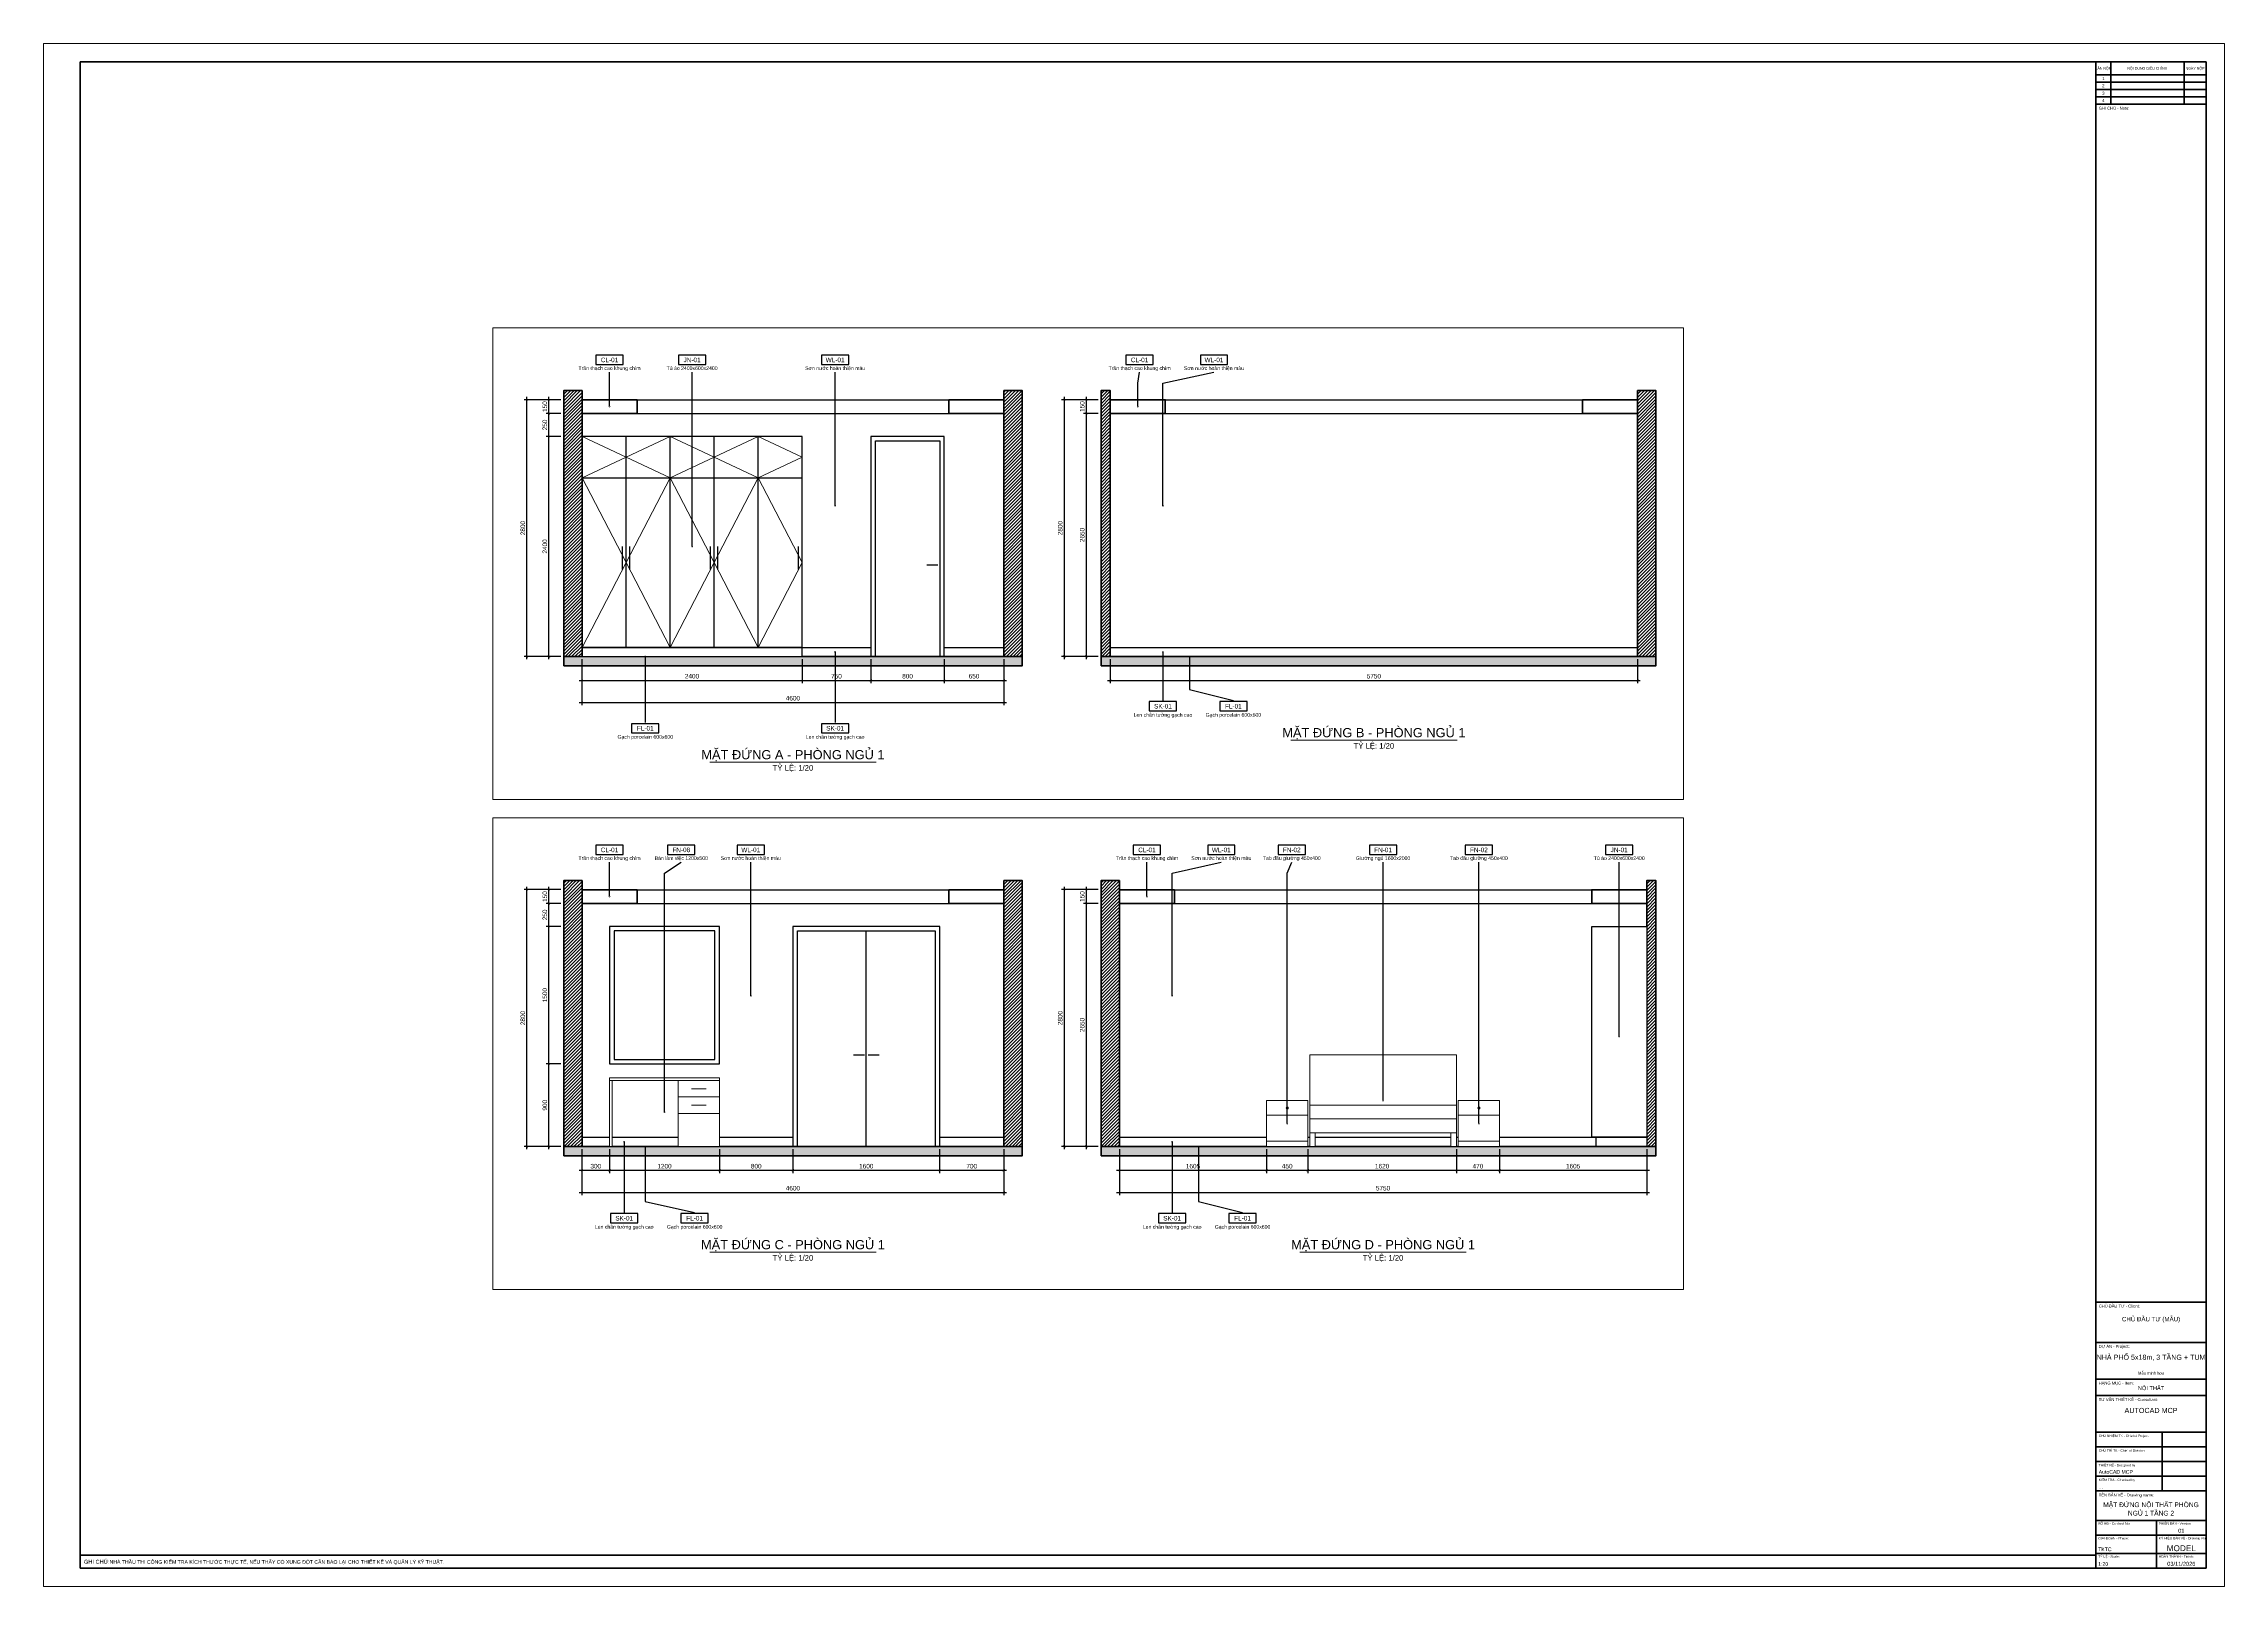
# Paper-space layout 'NT-06' of a CAD drawing. Header units: millimetres. Extents: x 0 to 1189, y 0 to 841.
# The model-space entities are those that its viewports show. They can reach past a viewport. Long polylines and large blocks are cut down to what shows.
import ezdxf
from ezdxf import colors
from ezdxf.entities.mleader import LeaderData, LeaderLine
from ezdxf.enums import TextEntityAlignment as Align
from ezdxf.math import Vec2, Vec3

# ---------------------------------------------------------------- set-up
doc = ezdxf.new("R2010")
doc.units = ezdxf.units.MM
doc.header["$LTSCALE"] = 20
doc.linetypes.add('DASHED', pattern=[19.05, 12.7, -6.35])
doc.linetypes.add('HIDDEN', pattern=[9.525, 6.35, -3.175])
for name, color, linetype, lineweight in [('A-ANNO-DIMS', 1, 'Continuous', 18), ('A-ANNO-NOTE', 7, 'Continuous', 18), ('A-ANNO-TEXT', 7, 'Continuous', 18), ('A-ANNO-TTLB', 7, 'Continuous', 35), ('A-ELEV', 7, 'Continuous', 25), ('A-ELEV-OTLN', 7, 'Continuous', 50), ('A-FLOR-CASE', 30, 'Continuous', 25), ('A-FURN', 8, 'Continuous', 18), ('A-GLAZ', 4, 'Continuous', 25), ('A-HIDD', 8, 'HIDDEN', 18), ('A-SECT', 7, 'Continuous', 50), ('A-SECT-PATT', 8, 'Continuous', 9)]:
    doc.layers.add(name, color=color, linetype=linetype, lineweight=lineweight)
doc.layers.add('A-ANNO-VPRT', color=8, linetype='Continuous', lineweight=9, plot=False)
doc.styles.add('MCP-ARIAL', font='arial.ttf')
doc.styles.get("Standard").update_dxf_attribs({"font": 'arial.ttf'})
doc.dimstyles.new('MCP-1-20', dxfattribs={"dimscale": 20, "dimtxt": 2.5, "dimasz": 1.2, "dimexe": 1.5, "dimexo": 1.5, "dimgap": 1, "dimtad": 1, "dimdec": 0, "dimdsep": 46, "dimtxsty": 'MCP-ARIAL', "dimblk": 'ARCHTICK', "dimblk1": 'ARCHTICK', "dimblk2": 'ARCHTICK', "dimcen": 0.09, "dimdle": 1.5, "dimclrd": 256, "dimclre": 256, "dimclrt": 256, "dimadec": 0, "dimazin": 0, "dimtfac": 1, "dimtdec": 4, "dimtix": 1, "dimtmove": 2, "dimatfit": 3, "dimfxl": 1, "dimtolj": 1, "dimtzin": 0, "dimarcsym": 0})

# ---------------------------------------------------------------- blocks, each defined once
blk = doc.blocks.new('MCP_KHUNG_TEN_DOC_A0_NGANG')
at = {"lineweight": 50}
blk.add_line((1119, 10), (1119, 831), dxfattribs=at)
for p, q in [((1119, 824), (1179, 824)), ((1127, 808), (1127, 831)), ((1167, 808), (1167, 831)), ((1119, 820), (1179, 820)), ((1119, 816), (1179, 816)), ((1119, 812), (1179, 812)), ((1155, 52), (1155, 84)), ((1119, 76), (1179, 76)), ((1119, 68), (1179, 68)), ((1119, 60), (1179, 60)), ((1152, 28), (1152, 36)), ((1152, 18), (1152, 28)), ((1152, 10), (1152, 18))]:
    blk.add_line(p, q)
at = {"lineweight": 35}
for p, q in [((1119, 808), (1179, 808)), ((1119, 155), (1179, 155)), ((1119, 133), (1179, 133)), ((1119, 113), (1179, 113)), ((1119, 104), (1179, 104)), ((1119, 84), (1179, 84)), ((1119, 52), (1179, 52)), ((1119, 36), (1179, 36)), ((1119, 28), (1179, 28)), ((20, 17), (1119, 17)), ((1119, 18), (1179, 18))]:
    blk.add_line(p, q, dxfattribs=at)
at = {"lineweight": 9}
blk.add_lwpolyline([(0, 0), (1189, 0), (1189, 841), (0, 841)], close=True, dxfattribs=at)
at = {"lineweight": 70}
blk.add_lwpolyline([(20, 10), (1179, 10), (1179, 831), (20, 831)], close=True, dxfattribs=at)
at = {"style": 'MCP-ARIAL'}
for s, height, p in [('LẦN NỘP', 1.4, (1123, 826.8)), ('1', 1.6, (1123, 821.2)), ('NỘI DUNG ĐIỀU CHỈNH', 1.4, (1147, 826.8)), ('NGÀY NỘP', 1.4, (1173, 826.8)), ('4', 1.6, (1123, 809.2)), ('2', 1.6, (1123, 817.2)), ('3', 1.6, (1123, 813.2))]:
    blk.add_text(s, height=height, dxfattribs=at).set_placement(p, align=Align.CENTER)
for s, height, p in [('GHI CHÚ - Note:', 1.6, (1120.5, 805)), ('CHỦ ĐẦU TƯ - Client:', 1.6, (1120.5, 152)), ('DỰ ÁN - Project:', 1.6, (1120.5, 130)), ('HẠNG MỤC - Item:', 1.6, (1120.5, 110)), ('TƯ VẤN THIẾT KẾ - Consultant:', 1.6, (1120.5, 101)), ('CHỦ NHIỆM TK - Chief of Project', 1.3, (1120.5, 81.4)), ('CHỦ TRÌ TK - Chief of Division', 1.3, (1120.5, 73.4)), ('THIẾT KẾ - Designed by', 1.3, (1120.5, 65.4)), ('KIỂM TRA - Checked by', 1.3, (1120.5, 57.4)), ('TÊN BẢN VẼ - Drawing name:', 1.6, (1120.5, 49)), ('SỐ HĐ - Contract No:', 1.3, (1120.2, 33.6)), ('GIAI ĐOẠN - Phase:', 1.3, (1120.2, 25.6)), ('PHIÊN BẢN - Version', 1.3, (1153.2, 33.6)), ('KÝ HIỆU BẢN VẼ - Drawing No', 1.3, (1153.2, 25.6)), ('GHI CHÚ:', 2.2, (22, 12.3)), ('TỶ LỆ - Scale:', 1.3, (1120.2, 15.6)), ('HOÀN THÀNH - Finish:', 1.3, (1153.2, 15.6))]:
    blk.add_text(s, height=height, dxfattribs=at).set_placement(p)
for tag, height, p in [('CHU_DAU_TU', 2.4, (1149, 144.5)), ('DIA_CHI_CDT', 1.6, (1149, 135.5)), ('CONG_TRINH', 2.8, (1149, 123.5)), ('HANG_MUC', 2.2, (1149, 107)), ('DIA_DIEM', 1.6, (1149, 115.5)), ('CONG_TY', 2.8, (1149, 94.5)), ('DIA_CHI_TV', 1.6, (1149, 86.5)), ('TEN_BAN_VE_2', 2.6, (1149, 38.6)), ('TEN_BAN_VE', 2.6, (1149, 43.2)), ('PHIEN_BAN', 2.2, (1165.5, 29.2)), ('SO_BAN_VE', 3.2, (1165.5, 19.2)), ('NGAY', 2.2, (1165.5, 11.2))]:
    blk.add_attdef(tag, text='', height=height, dxfattribs=at).set_placement(p, align=Align.CENTER)
for tag, p in [('CHU_NHIEM', (1120.5, 77.4)), ('CHU_TRI', (1120.5, 69.4)), ('THIET_KE', (1120.5, 61.4)), ('KIEM_TRA', (1120.5, 53.4)), ('SO_HD', (1120.2, 29.2)), ('GHI_CHU_CHUNG', (36, 12.3)), ('GIAI_DOAN', (1120.2, 19.2)), ('TY_LE', (1120.2, 11.2))]:
    blk.add_attdef(tag, p, '', height=2, dxfattribs=at)
blk = doc.blocks.new('NT_MD_JN-01_wardrobe_2400x600x2400_mu870')
blk.add_wipeout([(0, 0), (2400, 0), (2400, 100), (0, 100)])
blk.add_wipeout([(0, 100), (2400, 100), (2400, 2400), (0, 2400)])
for p, q in [((480, 1950), (480, 2400)), ((960, 1950), (960, 2400)), ((1440, 1950), (1440, 2400)), ((1920, 1950), (1920, 2400)), ((0, 1950), (2400, 1950)), ((480, 100), (480, 1950)), ((960, 100), (960, 1950)), ((1440, 100), (1440, 1950)), ((1920, 100), (1920, 1950)), ((440, 950), (440, 1200)), ((520, 950), (520, 1200)), ((1400, 950), (1400, 1200)), ((1480, 950), (1480, 1200)), ((2360, 950), (2360, 1200))]:
    blk.add_line(p, q)
for points in [[(0, 100), (2400, 100), (2400, 2400), (0, 2400)], [(0, 0), (2400, 0), (2400, 100), (0, 100)]]:
    blk.add_lwpolyline(points, close=True)
at = {"layer": 'A-HIDD'}
for points in [[(0, 1950), (480, 2175), (0, 2400)], [(960, 1950), (480, 2175), (960, 2400)], [(960, 1950), (1440, 2175), (960, 2400)], [(1920, 1950), (1440, 2175), (1920, 2400)], [(1920, 1950), (2400, 2175), (1920, 2400)], [(0, 100), (480, 1025), (0, 1950)], [(960, 100), (480, 1025), (960, 1950)], [(960, 100), (1440, 1025), (960, 1950)], [(1920, 100), (1440, 1025), (1920, 1950)], [(1920, 100), (2400, 1025), (1920, 1950)]]:
    blk.add_lwpolyline(points, dxfattribs=at)
blk = doc.blocks.new('_ArchTick')
at = {"color": 0, "linetype": 'ByBlock', "const_width": 0.15}
blk.add_lwpolyline([(-0.5, -0.5), (0.5, 0.5)], dxfattribs=at)
blk = doc.blocks.new('*D251')
at = {"layer": 'A-ANNO-DIMS', "lineweight": -2, "transparency": 16777216}
for p, q in [((213071, -2598), (213071, -2858)), ((215471, -2598), (215471, -2858)), ((213041, -2828), (215501, -2828))]:
    blk.add_line(p, q, dxfattribs=at)
at = {"layer": 'Defpoints', "color": 0, "transparency": 16777216}
for p in [(213071, -2568), (215471, -2568), (215471, -2828)]:
    blk.add_point(p, dxfattribs=at)
at = {"layer": 'A-ANNO-DIMS', "lineweight": -2, "transparency": 16777216, "xscale": 24, "yscale": 24, "zscale": 24, "rotation": 180}
blk.add_blockref('_ArchTick', (213071, -2828), dxfattribs=at)
at = {"layer": 'A-ANNO-DIMS', "lineweight": -2, "transparency": 16777216, "xscale": 24, "yscale": 24, "zscale": 24}
blk.add_blockref('_ArchTick', (215471, -2828), dxfattribs=at)
at = {"layer": 'A-ANNO-DIMS', "transparency": 16777216, "insert": (214271, -2783), "char_height": 50, "attachment_point": 5, "style": 'MCP-ARIAL'}
blk.add_mtext('\\A1;2400', dxfattribs=at)
blk = doc.blocks.new('*D252')
at = {"layer": 'A-ANNO-DIMS', "lineweight": -2, "transparency": 16777216}
for p, q in [((215471, -2598), (215471, -2858)), ((216221, -2598), (216221, -2858)), ((215441, -2828), (216251, -2828))]:
    blk.add_line(p, q, dxfattribs=at)
at = {"layer": 'Defpoints', "color": 0, "transparency": 16777216}
for p in [(215471, -2568), (216221, -2568), (216221, -2828)]:
    blk.add_point(p, dxfattribs=at)
at = {"layer": 'A-ANNO-DIMS', "lineweight": -2, "transparency": 16777216, "xscale": 24, "yscale": 24, "zscale": 24, "rotation": 180}
blk.add_blockref('_ArchTick', (215471, -2828), dxfattribs=at)
at = {"layer": 'A-ANNO-DIMS', "lineweight": -2, "transparency": 16777216, "xscale": 24, "yscale": 24, "zscale": 24}
blk.add_blockref('_ArchTick', (216221, -2828), dxfattribs=at)
at = {"layer": 'A-ANNO-DIMS', "transparency": 16777216, "insert": (215846, -2783), "char_height": 50, "attachment_point": 5, "style": 'MCP-ARIAL'}
blk.add_mtext('\\A1;750', dxfattribs=at)
blk = doc.blocks.new('*D253')
at = {"layer": 'A-ANNO-DIMS', "lineweight": -2, "transparency": 16777216}
for p, q in [((216221, -2598), (216221, -2858)), ((217021, -2598), (217021, -2858)), ((216191, -2828), (217051, -2828))]:
    blk.add_line(p, q, dxfattribs=at)
at = {"layer": 'Defpoints', "color": 0, "transparency": 16777216}
for p in [(216221, -2568), (217021, -2568), (217021, -2828)]:
    blk.add_point(p, dxfattribs=at)
at = {"layer": 'A-ANNO-DIMS', "lineweight": -2, "transparency": 16777216, "xscale": 24, "yscale": 24, "zscale": 24, "rotation": 180}
blk.add_blockref('_ArchTick', (216221, -2828), dxfattribs=at)
at = {"layer": 'A-ANNO-DIMS', "lineweight": -2, "transparency": 16777216, "xscale": 24, "yscale": 24, "zscale": 24}
blk.add_blockref('_ArchTick', (217021, -2828), dxfattribs=at)
at = {"layer": 'A-ANNO-DIMS', "transparency": 16777216, "insert": (216621, -2783), "char_height": 50, "attachment_point": 5, "style": 'MCP-ARIAL'}
blk.add_mtext('\\A1;800', dxfattribs=at)
blk = doc.blocks.new('*D254')
at = {"layer": 'A-ANNO-DIMS', "lineweight": -2, "transparency": 16777216}
for p, q in [((217021, -2598), (217021, -2858)), ((217671, -2598), (217671, -2858)), ((216991, -2828), (217701, -2828))]:
    blk.add_line(p, q, dxfattribs=at)
at = {"layer": 'Defpoints', "color": 0, "transparency": 16777216}
for p in [(217021, -2568), (217671, -2568), (217671, -2828)]:
    blk.add_point(p, dxfattribs=at)
at = {"layer": 'A-ANNO-DIMS', "lineweight": -2, "transparency": 16777216, "xscale": 24, "yscale": 24, "zscale": 24, "rotation": 180}
blk.add_blockref('_ArchTick', (217021, -2828), dxfattribs=at)
at = {"layer": 'A-ANNO-DIMS', "lineweight": -2, "transparency": 16777216, "xscale": 24, "yscale": 24, "zscale": 24}
blk.add_blockref('_ArchTick', (217671, -2828), dxfattribs=at)
at = {"layer": 'A-ANNO-DIMS', "transparency": 16777216, "insert": (217346, -2783), "char_height": 50, "attachment_point": 5, "style": 'MCP-ARIAL'}
blk.add_mtext('\\A1;650', dxfattribs=at)
blk = doc.blocks.new('*D255')
at = {"layer": 'A-ANNO-DIMS', "lineweight": -2, "transparency": 16777216}
for p, q in [((213071, -2598), (213071, -3098)), ((217671, -2598), (217671, -3098)), ((213041, -3068), (217701, -3068))]:
    blk.add_line(p, q, dxfattribs=at)
at = {"layer": 'Defpoints', "color": 0, "transparency": 16777216}
for p in [(213071, -2568), (217671, -2568), (217671, -3068)]:
    blk.add_point(p, dxfattribs=at)
at = {"layer": 'A-ANNO-DIMS', "lineweight": -2, "transparency": 16777216, "xscale": 24, "yscale": 24, "zscale": 24, "rotation": 180}
blk.add_blockref('_ArchTick', (213071, -3068), dxfattribs=at)
at = {"layer": 'A-ANNO-DIMS', "lineweight": -2, "transparency": 16777216, "xscale": 24, "yscale": 24, "zscale": 24}
blk.add_blockref('_ArchTick', (217671, -3068), dxfattribs=at)
at = {"layer": 'A-ANNO-DIMS', "transparency": 16777216, "insert": (215371, -3023), "char_height": 50, "attachment_point": 5, "style": 'MCP-ARIAL'}
blk.add_mtext('\\A1;4600', dxfattribs=at)
blk = doc.blocks.new('*D256')
at = {"layer": 'A-ANNO-DIMS', "lineweight": -2, "transparency": 16777216}
for p, q in [((212841, -168), (212681, -168)), ((212711, -2598), (212711, -138)), ((212841, -2568), (212681, -2568))]:
    blk.add_line(p, q, dxfattribs=at)
at = {"layer": 'Defpoints', "color": 0, "transparency": 16777216}
for p in [(212711, -168), (212871, -168), (212871, -2568)]:
    blk.add_point(p, dxfattribs=at)
at = {"layer": 'A-ANNO-DIMS', "lineweight": -2, "transparency": 16777216, "xscale": 24, "yscale": 24, "zscale": 24}
for p, rotation in [((212711, -168), 90), ((212711, -2568), 270)]:
    blk.add_blockref('_ArchTick', p, dxfattribs=dict(at, rotation=rotation))
at = {"layer": 'A-ANNO-DIMS', "transparency": 16777216, "insert": (212666, -1368), "char_height": 50, "attachment_point": 5, "rotation": 90, "style": 'MCP-ARIAL'}
blk.add_mtext('\\A1;2400', dxfattribs=at)
blk = doc.blocks.new('*D257')
at = {"layer": 'A-ANNO-DIMS', "lineweight": -2, "transparency": 16777216}
for p, q in [((212841, 82), (212681, 82)), ((212711, -198), (212711, 112)), ((212841, -168), (212681, -168))]:
    blk.add_line(p, q, dxfattribs=at)
at = {"layer": 'Defpoints', "color": 0, "transparency": 16777216}
for p in [(212711, 82), (212871, 82), (212871, -168)]:
    blk.add_point(p, dxfattribs=at)
at = {"layer": 'A-ANNO-DIMS', "lineweight": -2, "transparency": 16777216, "xscale": 24, "yscale": 24, "zscale": 24}
for p, rotation in [((212711, 82), 90), ((212711, -168), 270)]:
    blk.add_blockref('_ArchTick', p, dxfattribs=dict(at, rotation=rotation))
at = {"layer": 'A-ANNO-DIMS', "transparency": 16777216, "insert": (212666, -43), "char_height": 50, "attachment_point": 5, "rotation": 90, "style": 'MCP-ARIAL'}
blk.add_mtext('\\A1;250', dxfattribs=at)
blk = doc.blocks.new('*D258')
at = {"layer": 'A-ANNO-DIMS', "lineweight": -2, "transparency": 16777216}
for p, q in [((212711, 52), (212711, 262)), ((212841, 232), (212681, 232)), ((212841, 82), (212681, 82))]:
    blk.add_line(p, q, dxfattribs=at)
at = {"layer": 'Defpoints', "color": 0, "transparency": 16777216}
for p in [(212711, 232), (212871, 232), (212871, 82)]:
    blk.add_point(p, dxfattribs=at)
at = {"layer": 'A-ANNO-DIMS', "lineweight": -2, "transparency": 16777216, "xscale": 24, "yscale": 24, "zscale": 24}
for p, rotation in [((212711, 232), 90), ((212711, 82), 270)]:
    blk.add_blockref('_ArchTick', p, dxfattribs=dict(at, rotation=rotation))
at = {"layer": 'A-ANNO-DIMS', "transparency": 16777216, "insert": (212666, 157), "char_height": 50, "attachment_point": 5, "rotation": 90, "style": 'MCP-ARIAL'}
blk.add_mtext('\\A1;150', dxfattribs=at)
blk = doc.blocks.new('*D259')
at = {"layer": 'A-ANNO-DIMS', "lineweight": -2, "transparency": 16777216}
for p, q in [((212471, -2598), (212471, 262)), ((212841, 232), (212441, 232)), ((212841, -2568), (212441, -2568))]:
    blk.add_line(p, q, dxfattribs=at)
at = {"layer": 'Defpoints', "color": 0, "transparency": 16777216}
for p in [(212471, 232), (212871, 232), (212871, -2568)]:
    blk.add_point(p, dxfattribs=at)
at = {"layer": 'A-ANNO-DIMS', "lineweight": -2, "transparency": 16777216, "xscale": 24, "yscale": 24, "zscale": 24}
for p, rotation in [((212471, 232), 90), ((212471, -2568), 270)]:
    blk.add_blockref('_ArchTick', p, dxfattribs=dict(at, rotation=rotation))
at = {"layer": 'A-ANNO-DIMS', "transparency": 16777216, "insert": (212426, -1168), "char_height": 50, "attachment_point": 5, "rotation": 90, "style": 'MCP-ARIAL'}
blk.add_mtext('\\A1;2800', dxfattribs=at)
blk = doc.blocks.new('MCP_GHI_CHU_5')
at = {"transparency": 16777216}
blk.add_lwpolyline([(-7.4375, 4.2), (7.4375, 4.2), (7.4375, 9.2), (-7.4375, 9.2)], close=True, dxfattribs=at)
at = {"transparency": 16777216, "style": 'MCP-ARIAL'}
blk.add_attdef('MO_TA', text='', height=2, dxfattribs=at).set_placement((0, 1.2), align=Align.CENTER)
blk.add_attdef('MA', text='', height=2.5, dxfattribs=at).set_placement((0, 6.7), align=Align.MIDDLE_CENTER)
blk = doc.blocks.new('_DotSmall')
at = {"color": 0, "linetype": 'ByBlock', "const_width": 0.5}
blk.add_lwpolyline([(-0.0625, 0, 1), (0.0625, 0, 1)], format="xyb", close=True, dxfattribs=at)
blk = doc.blocks.new('MCP_GHI_CHU_DUOI_5')
at = {"transparency": 16777216}
blk.add_lwpolyline([(-7.4375, -5.6), (7.4375, -5.6), (7.4375, -0.6), (-7.4375, -0.6)], close=True, dxfattribs=at)
at = {"transparency": 16777216, "style": 'MCP-ARIAL'}
blk.add_attdef('MO_TA', text='', height=2, dxfattribs=at).set_placement((0, -8.8), align=Align.CENTER)
blk.add_attdef('MA', text='', height=2.5, dxfattribs=at).set_placement((0, -3.1), align=Align.MIDDLE_CENTER)
blk = doc.blocks.new('*D260')
at = {"layer": 'A-ANNO-DIMS', "lineweight": -2, "transparency": 16777216}
for p, q in [((218831, -2598), (218831, -2858)), ((224581, -2598), (224581, -2858)), ((218801, -2828), (224611, -2828))]:
    blk.add_line(p, q, dxfattribs=at)
at = {"layer": 'Defpoints', "color": 0, "transparency": 16777216}
for p in [(218831, -2568), (224581, -2568), (224581, -2828)]:
    blk.add_point(p, dxfattribs=at)
at = {"layer": 'A-ANNO-DIMS', "lineweight": -2, "transparency": 16777216, "xscale": 24, "yscale": 24, "zscale": 24, "rotation": 180}
blk.add_blockref('_ArchTick', (218831, -2828), dxfattribs=at)
at = {"layer": 'A-ANNO-DIMS', "lineweight": -2, "transparency": 16777216, "xscale": 24, "yscale": 24, "zscale": 24}
blk.add_blockref('_ArchTick', (224581, -2828), dxfattribs=at)
at = {"layer": 'A-ANNO-DIMS', "transparency": 16777216, "insert": (221706, -2783), "char_height": 50, "attachment_point": 5, "style": 'MCP-ARIAL'}
blk.add_mtext('\\A1;5750', dxfattribs=at)
blk = doc.blocks.new('*D261')
at = {"layer": 'A-ANNO-DIMS', "lineweight": -2, "transparency": 16777216}
for p, q in [((218701, 82), (218541, 82)), ((218571, -2598), (218571, 112)), ((218701, -2568), (218541, -2568))]:
    blk.add_line(p, q, dxfattribs=at)
at = {"layer": 'Defpoints', "color": 0, "transparency": 16777216}
for p in [(218571, 82), (218731, 82), (218731, -2568)]:
    blk.add_point(p, dxfattribs=at)
at = {"layer": 'A-ANNO-DIMS', "lineweight": -2, "transparency": 16777216, "xscale": 24, "yscale": 24, "zscale": 24}
for p, rotation in [((218571, 82), 90), ((218571, -2568), 270)]:
    blk.add_blockref('_ArchTick', p, dxfattribs=dict(at, rotation=rotation))
at = {"layer": 'A-ANNO-DIMS', "transparency": 16777216, "insert": (218526, -1243), "char_height": 50, "attachment_point": 5, "rotation": 90, "style": 'MCP-ARIAL'}
blk.add_mtext('\\A1;2650', dxfattribs=at)
blk = doc.blocks.new('*D262')
at = {"layer": 'A-ANNO-DIMS', "lineweight": -2, "transparency": 16777216}
for p, q in [((218571, 52), (218571, 262)), ((218701, 232), (218541, 232)), ((218701, 82), (218541, 82))]:
    blk.add_line(p, q, dxfattribs=at)
at = {"layer": 'Defpoints', "color": 0, "transparency": 16777216}
for p in [(218571, 232), (218731, 232), (218731, 82)]:
    blk.add_point(p, dxfattribs=at)
at = {"layer": 'A-ANNO-DIMS', "lineweight": -2, "transparency": 16777216, "xscale": 24, "yscale": 24, "zscale": 24}
for p, rotation in [((218571, 232), 90), ((218571, 82), 270)]:
    blk.add_blockref('_ArchTick', p, dxfattribs=dict(at, rotation=rotation))
at = {"layer": 'A-ANNO-DIMS', "transparency": 16777216, "insert": (218526, 157), "char_height": 50, "attachment_point": 5, "rotation": 90, "style": 'MCP-ARIAL'}
blk.add_mtext('\\A1;150', dxfattribs=at)
blk = doc.blocks.new('*D263')
at = {"layer": 'A-ANNO-DIMS', "lineweight": -2, "transparency": 16777216}
for p, q in [((218331, -2598), (218331, 262)), ((218701, 232), (218301, 232)), ((218701, -2568), (218301, -2568))]:
    blk.add_line(p, q, dxfattribs=at)
at = {"layer": 'Defpoints', "color": 0, "transparency": 16777216}
for p in [(218331, 232), (218731, 232), (218731, -2568)]:
    blk.add_point(p, dxfattribs=at)
at = {"layer": 'A-ANNO-DIMS', "lineweight": -2, "transparency": 16777216, "xscale": 24, "yscale": 24, "zscale": 24}
for p, rotation in [((218331, 232), 90), ((218331, -2568), 270)]:
    blk.add_blockref('_ArchTick', p, dxfattribs=dict(at, rotation=rotation))
at = {"layer": 'A-ANNO-DIMS', "transparency": 16777216, "insert": (218286, -1168), "char_height": 50, "attachment_point": 5, "rotation": 90, "style": 'MCP-ARIAL'}
blk.add_mtext('\\A1;2800', dxfattribs=at)
blk = doc.blocks.new('NT_MD_FN-08_desk_1200x500x750_1rm92')
blk.add_wipeout([(0, 720), (1200, 720), (1200, 750), (0, 750)])
for points in [[(0, 0), (30, 0), (30, 720), (0, 720)], [(750, 0), (1200, 0), (1200, 720), (750, 720)]]:
    blk.add_wipeout(points)
for p, q in [((750, 540), (1200, 540)), ((895, 630), (1055, 630)), ((750, 360), (1200, 360)), ((895, 450), (1055, 450))]:
    blk.add_line(p, q)
for points in [[(0, 720), (1200, 720), (1200, 750), (0, 750)], [(0, 0), (30, 0), (30, 720), (0, 720)], [(750, 0), (1200, 0), (1200, 720), (750, 720)]]:
    blk.add_lwpolyline(points, close=True)
blk = doc.blocks.new('*D268')
at = {"layer": 'A-ANNO-DIMS', "lineweight": -2, "transparency": 16777216}
for p, q in [((226301, -2598), (226301, -2858)), ((226601, -2598), (226601, -2858)), ((226271, -2828), (226631, -2828))]:
    blk.add_line(p, q, dxfattribs=at)
at = {"layer": 'Defpoints', "color": 0, "transparency": 16777216}
for p in [(226301, -2568), (226601, -2568), (226601, -2828)]:
    blk.add_point(p, dxfattribs=at)
at = {"layer": 'A-ANNO-DIMS', "lineweight": -2, "transparency": 16777216, "xscale": 24, "yscale": 24, "zscale": 24, "rotation": 180}
blk.add_blockref('_ArchTick', (226301, -2828), dxfattribs=at)
at = {"layer": 'A-ANNO-DIMS', "lineweight": -2, "transparency": 16777216, "xscale": 24, "yscale": 24, "zscale": 24}
blk.add_blockref('_ArchTick', (226601, -2828), dxfattribs=at)
at = {"layer": 'A-ANNO-DIMS', "transparency": 16777216, "insert": (226451, -2783), "char_height": 50, "attachment_point": 5, "style": 'MCP-ARIAL'}
blk.add_mtext('\\A1;300', dxfattribs=at)
blk = doc.blocks.new('*D269')
at = {"layer": 'A-ANNO-DIMS', "lineweight": -2, "transparency": 16777216}
for p, q in [((226601, -2598), (226601, -2858)), ((227801, -2598), (227801, -2858)), ((226571, -2828), (227831, -2828))]:
    blk.add_line(p, q, dxfattribs=at)
at = {"layer": 'Defpoints', "color": 0, "transparency": 16777216}
for p in [(226601, -2568), (227801, -2568), (227801, -2828)]:
    blk.add_point(p, dxfattribs=at)
at = {"layer": 'A-ANNO-DIMS', "lineweight": -2, "transparency": 16777216, "xscale": 24, "yscale": 24, "zscale": 24, "rotation": 180}
blk.add_blockref('_ArchTick', (226601, -2828), dxfattribs=at)
at = {"layer": 'A-ANNO-DIMS', "lineweight": -2, "transparency": 16777216, "xscale": 24, "yscale": 24, "zscale": 24}
blk.add_blockref('_ArchTick', (227801, -2828), dxfattribs=at)
at = {"layer": 'A-ANNO-DIMS', "transparency": 16777216, "insert": (227201, -2783), "char_height": 50, "attachment_point": 5, "style": 'MCP-ARIAL'}
blk.add_mtext('\\A1;1200', dxfattribs=at)
blk = doc.blocks.new('*D270')
at = {"layer": 'A-ANNO-DIMS', "lineweight": -2, "transparency": 16777216}
for p, q in [((227801, -2598), (227801, -2858)), ((228601, -2598), (228601, -2858)), ((227771, -2828), (228631, -2828))]:
    blk.add_line(p, q, dxfattribs=at)
at = {"layer": 'Defpoints', "color": 0, "transparency": 16777216}
for p in [(227801, -2568), (228601, -2568), (228601, -2828)]:
    blk.add_point(p, dxfattribs=at)
at = {"layer": 'A-ANNO-DIMS', "lineweight": -2, "transparency": 16777216, "xscale": 24, "yscale": 24, "zscale": 24, "rotation": 180}
blk.add_blockref('_ArchTick', (227801, -2828), dxfattribs=at)
at = {"layer": 'A-ANNO-DIMS', "lineweight": -2, "transparency": 16777216, "xscale": 24, "yscale": 24, "zscale": 24}
blk.add_blockref('_ArchTick', (228601, -2828), dxfattribs=at)
at = {"layer": 'A-ANNO-DIMS', "transparency": 16777216, "insert": (228201, -2783), "char_height": 50, "attachment_point": 5, "style": 'MCP-ARIAL'}
blk.add_mtext('\\A1;800', dxfattribs=at)
blk = doc.blocks.new('*D271')
at = {"layer": 'A-ANNO-DIMS', "lineweight": -2, "transparency": 16777216}
for p, q in [((228601, -2598), (228601, -2858)), ((230201, -2598), (230201, -2858)), ((228571, -2828), (230231, -2828))]:
    blk.add_line(p, q, dxfattribs=at)
at = {"layer": 'Defpoints', "color": 0, "transparency": 16777216}
for p in [(228601, -2568), (230201, -2568), (230201, -2828)]:
    blk.add_point(p, dxfattribs=at)
at = {"layer": 'A-ANNO-DIMS', "lineweight": -2, "transparency": 16777216, "xscale": 24, "yscale": 24, "zscale": 24, "rotation": 180}
blk.add_blockref('_ArchTick', (228601, -2828), dxfattribs=at)
at = {"layer": 'A-ANNO-DIMS', "lineweight": -2, "transparency": 16777216, "xscale": 24, "yscale": 24, "zscale": 24}
blk.add_blockref('_ArchTick', (230201, -2828), dxfattribs=at)
at = {"layer": 'A-ANNO-DIMS', "transparency": 16777216, "insert": (229401, -2783), "char_height": 50, "attachment_point": 5, "style": 'MCP-ARIAL'}
blk.add_mtext('\\A1;1600', dxfattribs=at)
blk = doc.blocks.new('*D272')
at = {"layer": 'A-ANNO-DIMS', "lineweight": -2, "transparency": 16777216}
for p, q in [((230201, -2598), (230201, -2858)), ((230901, -2598), (230901, -2858)), ((230171, -2828), (230931, -2828))]:
    blk.add_line(p, q, dxfattribs=at)
at = {"layer": 'Defpoints', "color": 0, "transparency": 16777216}
for p in [(230201, -2568), (230901, -2568), (230901, -2828)]:
    blk.add_point(p, dxfattribs=at)
at = {"layer": 'A-ANNO-DIMS', "lineweight": -2, "transparency": 16777216, "xscale": 24, "yscale": 24, "zscale": 24, "rotation": 180}
blk.add_blockref('_ArchTick', (230201, -2828), dxfattribs=at)
at = {"layer": 'A-ANNO-DIMS', "lineweight": -2, "transparency": 16777216, "xscale": 24, "yscale": 24, "zscale": 24}
blk.add_blockref('_ArchTick', (230901, -2828), dxfattribs=at)
at = {"layer": 'A-ANNO-DIMS', "transparency": 16777216, "insert": (230551, -2783), "char_height": 50, "attachment_point": 5, "style": 'MCP-ARIAL'}
blk.add_mtext('\\A1;700', dxfattribs=at)
blk = doc.blocks.new('*D273')
at = {"layer": 'A-ANNO-DIMS', "lineweight": -2, "transparency": 16777216}
for p, q in [((226301, -2598), (226301, -3098)), ((230901, -2598), (230901, -3098)), ((226271, -3068), (230931, -3068))]:
    blk.add_line(p, q, dxfattribs=at)
at = {"layer": 'Defpoints', "color": 0, "transparency": 16777216}
for p in [(226301, -2568), (230901, -2568), (230901, -3068)]:
    blk.add_point(p, dxfattribs=at)
at = {"layer": 'A-ANNO-DIMS', "lineweight": -2, "transparency": 16777216, "xscale": 24, "yscale": 24, "zscale": 24, "rotation": 180}
blk.add_blockref('_ArchTick', (226301, -3068), dxfattribs=at)
at = {"layer": 'A-ANNO-DIMS', "lineweight": -2, "transparency": 16777216, "xscale": 24, "yscale": 24, "zscale": 24}
blk.add_blockref('_ArchTick', (230901, -3068), dxfattribs=at)
at = {"layer": 'A-ANNO-DIMS', "transparency": 16777216, "insert": (228601, -3023), "char_height": 50, "attachment_point": 5, "style": 'MCP-ARIAL'}
blk.add_mtext('\\A1;4600', dxfattribs=at)
blk = doc.blocks.new('*D274')
at = {"layer": 'A-ANNO-DIMS', "lineweight": -2, "transparency": 16777216}
for p, q in [((225941, -2598), (225941, -1638)), ((226071, -1668), (225911, -1668)), ((226071, -2568), (225911, -2568))]:
    blk.add_line(p, q, dxfattribs=at)
at = {"layer": 'Defpoints', "color": 0, "transparency": 16777216}
for p in [(225941, -1668), (226101, -1668), (226101, -2568)]:
    blk.add_point(p, dxfattribs=at)
at = {"layer": 'A-ANNO-DIMS', "lineweight": -2, "transparency": 16777216, "xscale": 24, "yscale": 24, "zscale": 24}
for p, rotation in [((225941, -1668), 90), ((225941, -2568), 270)]:
    blk.add_blockref('_ArchTick', p, dxfattribs=dict(at, rotation=rotation))
at = {"layer": 'A-ANNO-DIMS', "transparency": 16777216, "insert": (225896, -2118), "char_height": 50, "attachment_point": 5, "rotation": 90, "style": 'MCP-ARIAL'}
blk.add_mtext('\\A1;900', dxfattribs=at)
blk = doc.blocks.new('*D275')
at = {"layer": 'A-ANNO-DIMS', "lineweight": -2, "transparency": 16777216}
for p, q in [((226071, -168), (225911, -168)), ((225941, -1698), (225941, -138)), ((226071, -1668), (225911, -1668))]:
    blk.add_line(p, q, dxfattribs=at)
at = {"layer": 'Defpoints', "color": 0, "transparency": 16777216}
for p in [(225941, -168), (226101, -168), (226101, -1668)]:
    blk.add_point(p, dxfattribs=at)
at = {"layer": 'A-ANNO-DIMS', "lineweight": -2, "transparency": 16777216, "xscale": 24, "yscale": 24, "zscale": 24}
for p, rotation in [((225941, -168), 90), ((225941, -1668), 270)]:
    blk.add_blockref('_ArchTick', p, dxfattribs=dict(at, rotation=rotation))
at = {"layer": 'A-ANNO-DIMS', "transparency": 16777216, "insert": (225896, -918), "char_height": 50, "attachment_point": 5, "rotation": 90, "style": 'MCP-ARIAL'}
blk.add_mtext('\\A1;1500', dxfattribs=at)
blk = doc.blocks.new('*D276')
at = {"layer": 'A-ANNO-DIMS', "lineweight": -2, "transparency": 16777216}
for p, q in [((226071, 82), (225911, 82)), ((225941, -198), (225941, 112)), ((226071, -168), (225911, -168))]:
    blk.add_line(p, q, dxfattribs=at)
at = {"layer": 'Defpoints', "color": 0, "transparency": 16777216}
for p in [(225941, 82), (226101, 82), (226101, -168)]:
    blk.add_point(p, dxfattribs=at)
at = {"layer": 'A-ANNO-DIMS', "lineweight": -2, "transparency": 16777216, "xscale": 24, "yscale": 24, "zscale": 24}
for p, rotation in [((225941, 82), 90), ((225941, -168), 270)]:
    blk.add_blockref('_ArchTick', p, dxfattribs=dict(at, rotation=rotation))
at = {"layer": 'A-ANNO-DIMS', "transparency": 16777216, "insert": (225896, -43), "char_height": 50, "attachment_point": 5, "rotation": 90, "style": 'MCP-ARIAL'}
blk.add_mtext('\\A1;250', dxfattribs=at)
blk = doc.blocks.new('*D277')
at = {"layer": 'A-ANNO-DIMS', "lineweight": -2, "transparency": 16777216}
for p, q in [((225941, 52), (225941, 262)), ((226071, 232), (225911, 232)), ((226071, 82), (225911, 82))]:
    blk.add_line(p, q, dxfattribs=at)
at = {"layer": 'Defpoints', "color": 0, "transparency": 16777216}
for p in [(225941, 232), (226101, 232), (226101, 82)]:
    blk.add_point(p, dxfattribs=at)
at = {"layer": 'A-ANNO-DIMS', "lineweight": -2, "transparency": 16777216, "xscale": 24, "yscale": 24, "zscale": 24}
for p, rotation in [((225941, 232), 90), ((225941, 82), 270)]:
    blk.add_blockref('_ArchTick', p, dxfattribs=dict(at, rotation=rotation))
at = {"layer": 'A-ANNO-DIMS', "transparency": 16777216, "insert": (225896, 157), "char_height": 50, "attachment_point": 5, "rotation": 90, "style": 'MCP-ARIAL'}
blk.add_mtext('\\A1;150', dxfattribs=at)
blk = doc.blocks.new('*D278')
at = {"layer": 'A-ANNO-DIMS', "lineweight": -2, "transparency": 16777216}
for p, q in [((225701, -2598), (225701, 262)), ((226071, 232), (225671, 232)), ((226071, -2568), (225671, -2568))]:
    blk.add_line(p, q, dxfattribs=at)
at = {"layer": 'Defpoints', "color": 0, "transparency": 16777216}
for p in [(225701, 232), (226101, 232), (226101, -2568)]:
    blk.add_point(p, dxfattribs=at)
at = {"layer": 'A-ANNO-DIMS', "lineweight": -2, "transparency": 16777216, "xscale": 24, "yscale": 24, "zscale": 24}
for p, rotation in [((225701, 232), 90), ((225701, -2568), 270)]:
    blk.add_blockref('_ArchTick', p, dxfattribs=dict(at, rotation=rotation))
at = {"layer": 'A-ANNO-DIMS', "transparency": 16777216, "insert": (225656, -1168), "char_height": 50, "attachment_point": 5, "rotation": 90, "style": 'MCP-ARIAL'}
blk.add_mtext('\\A1;2800', dxfattribs=at)
blk = doc.blocks.new('NT_MD_FN-02_nightstand_450x400x500_1ncxo')
blk.add_wipeout([(0, 0), (450, 0), (450, 500), (0, 500)])
for p, q in [((0, 340), (450, 340)), ((0, 60), (450, 60))]:
    blk.add_line(p, q)
blk.add_lwpolyline([(0, 0), (450, 0), (450, 500), (0, 500)], close=True)
blk.add_circle((225, 420), 12)
blk = doc.blocks.new('NT_MD_FN-01_bed_1600x2000x450_1lbwe')
for points in [[(0, 0), (60, 0), (60, 150), (0, 150)], [(1540, 0), (1600, 0), (1600, 150), (1540, 150)]]:
    blk.add_wipeout(points)
blk.add_wipeout([(0, 150), (1600, 150), (1600, 300), (0, 300)])
for points in [[(0, 0), (60, 0), (60, 150), (0, 150)], [(1540, 0), (1600, 0), (1600, 150), (1540, 150)]]:
    blk.add_lwpolyline(points, close=True)
blk.add_wipeout([(0, 300), (1600, 300), (1600, 450), (0, 450)])
blk.add_lwpolyline([(0, 450), (0, 1000), (1600, 1000), (1600, 450)])
for points in [[(0, 300), (1600, 300), (1600, 450), (0, 450)], [(0, 150), (1600, 150), (1600, 300), (0, 300)]]:
    blk.add_lwpolyline(points, close=True)
blk = doc.blocks.new('NT_MB_JN-01_wardrobe_2400x600x2400_1scx8')
blk.add_wipeout([(0, 100), (600, 100), (600, 2400), (0, 2400)])
blk.add_wipeout([(0, 0), (550, 0), (550, 100), (0, 100)])
for points in [[(0, 100), (600, 100), (600, 2400), (0, 2400)], [(0, 0), (550, 0), (550, 100), (0, 100)]]:
    blk.add_lwpolyline(points, close=True)
blk = doc.blocks.new('*D279')
at = {"layer": 'A-ANNO-DIMS', "lineweight": -2, "transparency": 16777216}
for p, q in [((232161, -2598), (232161, -2858)), ((233766, -2598), (233766, -2858)), ((232131, -2828), (233796, -2828))]:
    blk.add_line(p, q, dxfattribs=at)
at = {"layer": 'Defpoints', "color": 0, "transparency": 16777216}
for p in [(232161, -2568), (233766, -2568), (233766, -2828)]:
    blk.add_point(p, dxfattribs=at)
at = {"layer": 'A-ANNO-DIMS', "lineweight": -2, "transparency": 16777216, "xscale": 24, "yscale": 24, "zscale": 24, "rotation": 180}
blk.add_blockref('_ArchTick', (232161, -2828), dxfattribs=at)
at = {"layer": 'A-ANNO-DIMS', "lineweight": -2, "transparency": 16777216, "xscale": 24, "yscale": 24, "zscale": 24}
blk.add_blockref('_ArchTick', (233766, -2828), dxfattribs=at)
at = {"layer": 'A-ANNO-DIMS', "transparency": 16777216, "insert": (232964, -2783), "char_height": 50, "attachment_point": 5, "style": 'MCP-ARIAL'}
blk.add_mtext('\\A1;1605', dxfattribs=at)
blk = doc.blocks.new('*D280')
at = {"layer": 'A-ANNO-DIMS', "lineweight": -2, "transparency": 16777216}
for p, q in [((233766, -2598), (233766, -2858)), ((234216, -2598), (234216, -2858)), ((233736, -2828), (234246, -2828))]:
    blk.add_line(p, q, dxfattribs=at)
at = {"layer": 'Defpoints', "color": 0, "transparency": 16777216}
for p in [(233766, -2568), (234216, -2568), (234216, -2828)]:
    blk.add_point(p, dxfattribs=at)
at = {"layer": 'A-ANNO-DIMS', "lineweight": -2, "transparency": 16777216, "xscale": 24, "yscale": 24, "zscale": 24, "rotation": 180}
blk.add_blockref('_ArchTick', (233766, -2828), dxfattribs=at)
at = {"layer": 'A-ANNO-DIMS', "lineweight": -2, "transparency": 16777216, "xscale": 24, "yscale": 24, "zscale": 24}
blk.add_blockref('_ArchTick', (234216, -2828), dxfattribs=at)
at = {"layer": 'A-ANNO-DIMS', "transparency": 16777216, "insert": (233991, -2783), "char_height": 50, "attachment_point": 5, "style": 'MCP-ARIAL'}
blk.add_mtext('\\A1;450', dxfattribs=at)
blk = doc.blocks.new('*D281')
at = {"layer": 'A-ANNO-DIMS', "lineweight": -2, "transparency": 16777216}
for p, q in [((234216, -2598), (234216, -2858)), ((235836, -2598), (235836, -2858)), ((234186, -2828), (235866, -2828))]:
    blk.add_line(p, q, dxfattribs=at)
at = {"layer": 'Defpoints', "color": 0, "transparency": 16777216}
for p in [(234216, -2568), (235836, -2568), (235836, -2828)]:
    blk.add_point(p, dxfattribs=at)
at = {"layer": 'A-ANNO-DIMS', "lineweight": -2, "transparency": 16777216, "xscale": 24, "yscale": 24, "zscale": 24, "rotation": 180}
blk.add_blockref('_ArchTick', (234216, -2828), dxfattribs=at)
at = {"layer": 'A-ANNO-DIMS', "lineweight": -2, "transparency": 16777216, "xscale": 24, "yscale": 24, "zscale": 24}
blk.add_blockref('_ArchTick', (235836, -2828), dxfattribs=at)
at = {"layer": 'A-ANNO-DIMS', "transparency": 16777216, "insert": (235026, -2783), "char_height": 50, "attachment_point": 5, "style": 'MCP-ARIAL'}
blk.add_mtext('\\A1;1620', dxfattribs=at)
blk = doc.blocks.new('*D282')
at = {"layer": 'A-ANNO-DIMS', "lineweight": -2, "transparency": 16777216}
for p, q in [((235836, -2598), (235836, -2858)), ((236306, -2598), (236306, -2858)), ((235806, -2828), (236336, -2828))]:
    blk.add_line(p, q, dxfattribs=at)
at = {"layer": 'Defpoints', "color": 0, "transparency": 16777216}
for p in [(235836, -2568), (236306, -2568), (236306, -2828)]:
    blk.add_point(p, dxfattribs=at)
at = {"layer": 'A-ANNO-DIMS', "lineweight": -2, "transparency": 16777216, "xscale": 24, "yscale": 24, "zscale": 24, "rotation": 180}
blk.add_blockref('_ArchTick', (235836, -2828), dxfattribs=at)
at = {"layer": 'A-ANNO-DIMS', "lineweight": -2, "transparency": 16777216, "xscale": 24, "yscale": 24, "zscale": 24}
blk.add_blockref('_ArchTick', (236306, -2828), dxfattribs=at)
at = {"layer": 'A-ANNO-DIMS', "transparency": 16777216, "insert": (236071, -2783), "char_height": 50, "attachment_point": 5, "style": 'MCP-ARIAL'}
blk.add_mtext('\\A1;470', dxfattribs=at)
blk = doc.blocks.new('*D283')
at = {"layer": 'A-ANNO-DIMS', "lineweight": -2, "transparency": 16777216}
for p, q in [((236306, -2598), (236306, -2858)), ((237911, -2598), (237911, -2858)), ((236276, -2828), (237941, -2828))]:
    blk.add_line(p, q, dxfattribs=at)
at = {"layer": 'Defpoints', "color": 0, "transparency": 16777216}
for p in [(236306, -2568), (237911, -2568), (237911, -2828)]:
    blk.add_point(p, dxfattribs=at)
at = {"layer": 'A-ANNO-DIMS', "lineweight": -2, "transparency": 16777216, "xscale": 24, "yscale": 24, "zscale": 24, "rotation": 180}
blk.add_blockref('_ArchTick', (236306, -2828), dxfattribs=at)
at = {"layer": 'A-ANNO-DIMS', "lineweight": -2, "transparency": 16777216, "xscale": 24, "yscale": 24, "zscale": 24}
blk.add_blockref('_ArchTick', (237911, -2828), dxfattribs=at)
at = {"layer": 'A-ANNO-DIMS', "transparency": 16777216, "insert": (237109, -2783), "char_height": 50, "attachment_point": 5, "style": 'MCP-ARIAL'}
blk.add_mtext('\\A1;1605', dxfattribs=at)
blk = doc.blocks.new('*D284')
at = {"layer": 'A-ANNO-DIMS', "lineweight": -2, "transparency": 16777216}
for p, q in [((232161, -2598), (232161, -3098)), ((237911, -2598), (237911, -3098)), ((232131, -3068), (237941, -3068))]:
    blk.add_line(p, q, dxfattribs=at)
at = {"layer": 'Defpoints', "color": 0, "transparency": 16777216}
for p in [(232161, -2568), (237911, -2568), (237911, -3068)]:
    blk.add_point(p, dxfattribs=at)
at = {"layer": 'A-ANNO-DIMS', "lineweight": -2, "transparency": 16777216, "xscale": 24, "yscale": 24, "zscale": 24, "rotation": 180}
blk.add_blockref('_ArchTick', (232161, -3068), dxfattribs=at)
at = {"layer": 'A-ANNO-DIMS', "lineweight": -2, "transparency": 16777216, "xscale": 24, "yscale": 24, "zscale": 24}
blk.add_blockref('_ArchTick', (237911, -3068), dxfattribs=at)
at = {"layer": 'A-ANNO-DIMS', "transparency": 16777216, "insert": (235036, -3023), "char_height": 50, "attachment_point": 5, "style": 'MCP-ARIAL'}
blk.add_mtext('\\A1;5750', dxfattribs=at)
blk = doc.blocks.new('*D285')
at = {"layer": 'A-ANNO-DIMS', "lineweight": -2, "transparency": 16777216}
for p, q in [((231931, 82), (231771, 82)), ((231801, -2598), (231801, 112)), ((231931, -2568), (231771, -2568))]:
    blk.add_line(p, q, dxfattribs=at)
at = {"layer": 'Defpoints', "color": 0, "transparency": 16777216}
for p in [(231801, 82), (231961, 82), (231961, -2568)]:
    blk.add_point(p, dxfattribs=at)
at = {"layer": 'A-ANNO-DIMS', "lineweight": -2, "transparency": 16777216, "xscale": 24, "yscale": 24, "zscale": 24}
for p, rotation in [((231801, 82), 90), ((231801, -2568), 270)]:
    blk.add_blockref('_ArchTick', p, dxfattribs=dict(at, rotation=rotation))
at = {"layer": 'A-ANNO-DIMS', "transparency": 16777216, "insert": (231756, -1243), "char_height": 50, "attachment_point": 5, "rotation": 90, "style": 'MCP-ARIAL'}
blk.add_mtext('\\A1;2650', dxfattribs=at)
blk = doc.blocks.new('*D286')
at = {"layer": 'A-ANNO-DIMS', "lineweight": -2, "transparency": 16777216}
for p, q in [((231801, 52), (231801, 262)), ((231931, 232), (231771, 232)), ((231931, 82), (231771, 82))]:
    blk.add_line(p, q, dxfattribs=at)
at = {"layer": 'Defpoints', "color": 0, "transparency": 16777216}
for p in [(231801, 232), (231961, 232), (231961, 82)]:
    blk.add_point(p, dxfattribs=at)
at = {"layer": 'A-ANNO-DIMS', "lineweight": -2, "transparency": 16777216, "xscale": 24, "yscale": 24, "zscale": 24}
for p, rotation in [((231801, 232), 90), ((231801, 82), 270)]:
    blk.add_blockref('_ArchTick', p, dxfattribs=dict(at, rotation=rotation))
at = {"layer": 'A-ANNO-DIMS', "transparency": 16777216, "insert": (231756, 157), "char_height": 50, "attachment_point": 5, "rotation": 90, "style": 'MCP-ARIAL'}
blk.add_mtext('\\A1;150', dxfattribs=at)
blk = doc.blocks.new('*D287')
at = {"layer": 'A-ANNO-DIMS', "lineweight": -2, "transparency": 16777216}
for p, q in [((231561, -2598), (231561, 262)), ((231931, 232), (231531, 232)), ((231931, -2568), (231531, -2568))]:
    blk.add_line(p, q, dxfattribs=at)
at = {"layer": 'Defpoints', "color": 0, "transparency": 16777216}
for p in [(231561, 232), (231961, 232), (231961, -2568)]:
    blk.add_point(p, dxfattribs=at)
at = {"layer": 'A-ANNO-DIMS', "lineweight": -2, "transparency": 16777216, "xscale": 24, "yscale": 24, "zscale": 24}
for p, rotation in [((231561, 232), 90), ((231561, -2568), 270)]:
    blk.add_blockref('_ArchTick', p, dxfattribs=dict(at, rotation=rotation))
at = {"layer": 'A-ANNO-DIMS', "transparency": 16777216, "insert": (231516, -1168), "char_height": 50, "attachment_point": 5, "rotation": 90, "style": 'MCP-ARIAL'}
blk.add_mtext('\\A1;2800', dxfattribs=at)

msp = doc.modelspace()

# ---------------------------------------------------------------- hatches: boundary and pattern name
at = {"layer": 'A-SECT-PATT'}
h = msp.add_hatch(dxfattribs=at)
h.set_pattern_fill('ANSI31', color=256, scale=8, style=0)
h.paths.add_polyline_path([(212871.41, -2568.25), (213071.41, -2568.25), (213071.41, 331.75), (212871.41, 331.75)], flags=16)
h = msp.add_hatch(dxfattribs=at)
h.set_pattern_fill('ANSI31', color=256, scale=8, style=0)
h.paths.add_polyline_path([(217671.41, -2568.25), (217871.41, -2568.25), (217871.41, 331.75), (217671.41, 331.75)], flags=16)
h = msp.add_hatch(dxfattribs=at)
h.set_pattern_fill('ANSI31', color=256, scale=8, style=0)
h.paths.add_polyline_path([(218731.41, -2568.25), (218831.41, -2568.25), (218831.41, 331.75), (218731.41, 331.75)], flags=16)
h = msp.add_hatch(dxfattribs=at)
h.set_pattern_fill('ANSI31', color=256, scale=8, style=0)
h.paths.add_polyline_path([(224581.41, -2568.25), (224781.41, -2568.25), (224781.41, 331.75), (224581.41, 331.75)], flags=16)
h = msp.add_hatch(dxfattribs=at)
h.set_pattern_fill('ANSI31', color=256, scale=8, style=0)
h.paths.add_polyline_path([(226101.41, -2568.25), (226301.41, -2568.25), (226301.41, 331.75), (226101.41, 331.75)], flags=16)
h = msp.add_hatch(dxfattribs=at)
h.set_pattern_fill('ANSI31', color=256, scale=8, style=0)
h.paths.add_polyline_path([(230901.41, -2568.25), (231101.41, -2568.25), (231101.41, 331.75), (230901.41, 331.75)], flags=16)
h = msp.add_hatch(dxfattribs=at)
h.set_pattern_fill('ANSI31', color=256, scale=8, style=0)
h.paths.add_polyline_path([(231961.41, -2568.25), (232161.41, -2568.25), (232161.41, 331.75), (231961.41, 331.75)], flags=16)
h = msp.add_hatch(dxfattribs=at)
h.set_pattern_fill('ANSI31', color=256, scale=8, style=0)
h.paths.add_polyline_path([(237911.41, -2568.25), (238011.41, -2568.25), (238011.41, 331.75), (237911.41, 331.75)], flags=16)
h = msp.add_hatch(dxfattribs=at)
h.set_pattern_fill('AR-CONC', color=256, scale=0.8, style=0)
h.paths.add_polyline_path([(212871.41, -2668.25), (217871.41, -2668.25), (217871.41, -2568.25), (212871.41, -2568.25)], flags=16)
h = msp.add_hatch(dxfattribs=at)
h.set_pattern_fill('AR-CONC', color=256, scale=0.8, style=0)
h.paths.add_polyline_path([(218731.41, -2668.25), (224781.41, -2668.25), (224781.41, -2568.25), (218731.41, -2568.25)], flags=16)
h = msp.add_hatch(dxfattribs=at)
h.set_pattern_fill('AR-CONC', color=256, scale=0.8, style=0)
h.paths.add_polyline_path([(226101.41, -2668.25), (231101.41, -2668.25), (231101.41, -2568.25), (226101.41, -2568.25)], flags=16)
h = msp.add_hatch(dxfattribs=at)
h.set_pattern_fill('AR-CONC', color=256, scale=0.8, style=0)
h.paths.add_polyline_path([(231961.41, -2668.25), (238011.41, -2668.25), (238011.41, -2568.25), (231961.41, -2568.25)], flags=16)

# ---------------------------------------------------------------- linework, layer by layer
at = {"layer": 'A-ANNO-TEXT'}
for p, q in [((220799.41, -3480.25), (222613.41, -3480.25)), ((214464.41, -3720.25), (216278.41, -3720.25)), ((227694.41, -3720.25), (229508.41, -3720.25)), ((234129.41, -3720.25), (235943.41, -3720.25))]:
    msp.add_line(p, q, dxfattribs=at)
at = {"layer": 'A-ELEV'}
for p, q in [((213071.41, 231.75), (217671.41, 231.75)), ((213071.41, 81.75), (217671.41, 81.75)), ((213671.41, 81.75), (213671.41, 231.75)), ((217071.41, 81.75), (217071.41, 231.75)), ((218831.41, 231.75), (224581.41, 231.75)), ((218831.41, 81.75), (224581.41, 81.75)), ((219431.41, 81.75), (219431.41, 231.75)), ((223981.41, 81.75), (223981.41, 231.75)), ((226301.41, 231.75), (230901.41, 231.75)), ((226301.41, 81.75), (230901.41, 81.75)), ((226901.41, 81.75), (226901.41, 231.75)), ((230301.41, 81.75), (230301.41, 231.75)), ((232161.41, 231.75), (237911.41, 231.75)), ((232161.41, 81.75), (237911.41, 81.75)), ((232761.41, 81.75), (232761.41, 231.75)), ((237311.41, 81.75), (237311.41, 231.75)), ((217021.41, -168.25), (216221.41, -168.25)), ((216221.41, -168.25), (216221.41, -2568.25)), ((216271.41, -2568.25), (216271.41, -218.25)), ((216271.41, -218.25), (216971.41, -218.25)), ((216971.41, -218.25), (216971.41, -2568.25)), ((217021.41, -2568.25), (217021.41, -168.25)), ((227801.41, -168.25), (226601.41, -168.25)), ((226601.41, -168.25), (226601.41, -1668.25)), ((227801.41, -1668.25), (227801.41, -168.25)), ((230201.41, -168.25), (228601.41, -168.25)), ((228601.41, -168.25), (228601.41, -2568.25)), ((228651.41, -2568.25), (228651.41, -218.25)), ((228651.41, -218.25), (230151.41, -218.25)), ((229401.41, -2568.25), (229401.41, -218.25)), ((230151.41, -218.25), (230151.41, -2568.25)), ((230201.41, -2568.25), (230201.41, -168.25)), ((216831.41, -1568.25), (216951.41, -1568.25)), ((229261.41, -1568.25), (229381.41, -1568.25)), ((229421.41, -1568.25), (229541.41, -1568.25)), ((226601.41, -1668.25), (227801.41, -1668.25)), ((215471.41, -2468.25), (216221.41, -2468.25)), ((216221.41, -2568.25), (217021.41, -2568.25)), ((217021.41, -2468.25), (217671.41, -2468.25)), ((218831.41, -2468.25), (224581.41, -2468.25)), ((226301.41, -2468.25), (226601.41, -2468.25)), ((226631.41, -2468.25), (227351.41, -2468.25)), ((227801.41, -2468.25), (228601.41, -2468.25)), ((228601.41, -2568.25), (230201.41, -2568.25)), ((230201.41, -2468.25), (230901.41, -2468.25)), ((232161.41, -2468.25), (233766.41, -2468.25)), ((234216.41, -2468.25), (234236.41, -2468.25)), ((234296.41, -2468.25), (235776.41, -2468.25)), ((235836.41, -2468.25), (235856.41, -2468.25)), ((236306.41, -2468.25), (237361.41, -2468.25))]:
    msp.add_line(p, q, dxfattribs=at)
at = {"layer": 'A-ELEV-OTLN'}
for p, q in [((213071.41, -2568.25), (217671.41, -2568.25)), ((218831.41, -2568.25), (224581.41, -2568.25)), ((226301.41, -2568.25), (230901.41, -2568.25)), ((232161.41, -2568.25), (237911.41, -2568.25))]:
    msp.add_line(p, q, dxfattribs=at)
at = {"layer": 'A-GLAZ'}
for p, q in [((227751.41, -218.25), (226651.41, -218.25)), ((226651.41, -218.25), (226651.41, -1618.25)), ((227201.41, -1618.25), (227201.41, -218.25)), ((227751.41, -1618.25), (227751.41, -218.25)), ((226651.41, -1618.25), (227751.41, -1618.25))]:
    msp.add_line(p, q, dxfattribs=at)
at = {"layer": 'A-SECT'}
for points in [[(212871.41, -2568.25), (213071.41, -2568.25), (213071.41, 331.75), (212871.41, 331.75)], [(217671.41, -2568.25), (217871.41, -2568.25), (217871.41, 331.75), (217671.41, 331.75)], [(218731.41, -2568.25), (218831.41, -2568.25), (218831.41, 331.75), (218731.41, 331.75)], [(224581.41, -2568.25), (224781.41, -2568.25), (224781.41, 331.75), (224581.41, 331.75)], [(226101.41, -2568.25), (226301.41, -2568.25), (226301.41, 331.75), (226101.41, 331.75)], [(230901.41, -2568.25), (231101.41, -2568.25), (231101.41, 331.75), (230901.41, 331.75)], [(231961.41, -2568.25), (232161.41, -2568.25), (232161.41, 331.75), (231961.41, 331.75)], [(237911.41, -2568.25), (238011.41, -2568.25), (238011.41, 331.75), (237911.41, 331.75)], [(213071.41, 81.75), (213671.41, 81.75), (213671.41, 231.75), (213071.41, 231.75)], [(217071.41, 81.75), (217671.41, 81.75), (217671.41, 231.75), (217071.41, 231.75)], [(218831.41, 81.75), (219431.41, 81.75), (219431.41, 231.75), (218831.41, 231.75)], [(223981.41, 81.75), (224581.41, 81.75), (224581.41, 231.75), (223981.41, 231.75)], [(226301.41, 81.75), (226901.41, 81.75), (226901.41, 231.75), (226301.41, 231.75)], [(230301.41, 81.75), (230901.41, 81.75), (230901.41, 231.75), (230301.41, 231.75)], [(232161.41, 81.75), (232761.41, 81.75), (232761.41, 231.75), (232161.41, 231.75)], [(237311.41, 81.75), (237911.41, 81.75), (237911.41, 231.75), (237311.41, 231.75)], [(212871.41, -2668.25), (217871.41, -2668.25), (217871.41, -2568.25), (212871.41, -2568.25)], [(218731.41, -2668.25), (224781.41, -2668.25), (224781.41, -2568.25), (218731.41, -2568.25)], [(226101.41, -2668.25), (231101.41, -2668.25), (231101.41, -2568.25), (226101.41, -2568.25)], [(231961.41, -2668.25), (238011.41, -2668.25), (238011.41, -2568.25), (231961.41, -2568.25)]]:
    msp.add_lwpolyline(points, close=True, dxfattribs=at)

# ---------------------------------------------------------------- texts
at = {"layer": 'A-ANNO-TEXT', "style": 'MCP-ARIAL'}
for s, height, p in [('MẶT ĐỨNG B - PHÒNG NGỦ 1', 100, (221706.41, -3448.25)), ('MẶT ĐỨNG A - PHÒNG NGỦ 1', 100, (215371.41, -3688.25)), ('TỶ LỆ: 1/20', 60, (221706.41, -3572.25)), ('MẶT ĐỨNG C - PHÒNG NGỦ 1', 100, (228601.41, -3688.25)), ('MẶT ĐỨNG D - PHÒNG NGỦ 1', 100, (235036.41, -3688.25)), ('TỶ LỆ: 1/20', 60, (215371.41, -3812.25)), ('TỶ LỆ: 1/20', 60, (228601.41, -3812.25)), ('TỶ LỆ: 1/20', 60, (235036.41, -3812.25))]:
    msp.add_text(s, height=height, dxfattribs=at).set_placement(p, align=Align.CENTER)

# ---------------------------------------------------------------- dimensions: what is measured, and where the dimension line sits
at = {"layer": 'A-ANNO-DIMS'}
for base, p1, p2, picture, middle in [((212471.41, 231.75), (212871.41, -2568.25), (212871.41, 231.75), '*D259', (212425.881351, -1168.25)), ((212711.41, 231.75), (212871.41, 81.75), (212871.41, 231.75), '*D258', (212665.881351, 156.75)), ((218331.41, 231.75), (218731.41, -2568.25), (218731.41, 231.75), '*D263', (218285.881351, -1168.25)), ((218571.41, 231.75), (218731.41, 81.75), (218731.41, 231.75), '*D262', (218525.881351, 156.75)), ((225701.41, 231.75), (226101.41, -2568.25), (226101.41, 231.75), '*D278', (225655.881351, -1168.25)), ((225941.41, 231.75), (226101.41, 81.75), (226101.41, 231.75), '*D277', (225895.881351, 156.75)), ((231561.41, 231.75), (231961.41, -2568.25), (231961.41, 231.75), '*D287', (231515.881351, -1168.25)), ((231801.41, 231.75), (231961.41, 81.75), (231961.41, 231.75), '*D286', (231755.881351, 156.75)), ((212711.41, 81.75), (212871.41, -168.25), (212871.41, 81.75), '*D257', (212665.881351, -43.25)), ((218571.41, 81.75), (218731.41, -2568.25), (218731.41, 81.75), '*D261', (218525.881351, -1243.25)), ((225941.41, 81.75), (226101.41, -168.25), (226101.41, 81.75), '*D276', (225895.881351, -43.25)), ((231801.41, 81.75), (231961.41, -2568.25), (231961.41, 81.75), '*D285', (231755.881351, -1243.25)), ((212711.41, -168.25), (212871.41, -2568.25), (212871.41, -168.25), '*D256', (212665.881351, -1368.25)), ((225941.41, -168.25), (226101.41, -1668.25), (226101.41, -168.25), '*D275', (225895.881351, -918.25)), ((225941.41, -1668.25), (226101.41, -2568.25), (226101.41, -1668.25), '*D274', (225895.881351, -2118.25))]:
    dim = msp.add_linear_dim(base=base, p1=p1, p2=p2, angle=90, dimstyle='MCP-1-20', dxfattribs=at)
    dim.commit()
    dim.dimension.update_dxf_attribs({"geometry": picture, "text_midpoint": middle})
for base, p1, p2, picture, middle in [((217021.41, -2828.25), (216221.41, -2568.25), (217021.41, -2568.25), '*D253', (216621.41, -2782.721351)), ((217671.41, -2828.25), (217021.41, -2568.25), (217671.41, -2568.25), '*D254', (217346.41, -2782.721351)), ((224581.41, -2828.25), (218831.41, -2568.25), (224581.41, -2568.25), '*D260', (221706.41, -2782.721351)), ((230201.41, -2828.25), (228601.41, -2568.25), (230201.41, -2568.25), '*D271', (229401.41, -2782.721351)), ((230901.41, -2828.25), (230201.41, -2568.25), (230901.41, -2568.25), '*D272', (230551.41, -2782.721351))]:
    dim = msp.add_linear_dim(base=base, p1=p1, p2=p2, dimstyle='MCP-1-20', dxfattribs=at)
    dim.commit()
    dim.dimension.update_dxf_attribs({"geometry": picture, "text_midpoint": middle})

# ---------------------------------------------------------------- leaders
at = {"layer": 'A-ANNO-NOTE', "ltscale": 0.4}
ml = msp.add_multileader_block('Standard', dxfattribs=at)
ml.set_content('MCP_GHI_CHU_5', color=256, scale=20)
ml.set_attribute('MA', 'CL-01', width=0)
ml.set_attribute('MO_TA', 'Trần thạch cao khung chìm', width=0)
ml.set_leader_properties(color=256, linetype='DASHED')
ml.set_arrow_properties(name='DOTSMALL')
ml.build(insert=Vec2(0, 0))
ml.multileader.update_dxf_attribs({"has_dogleg": 0, "text_left_attachment_type": 2, "text_right_attachment_type": 2, "dogleg_length": 3, "arrow_head_size": 30, "scale": 20, "block_connection_type": 1})
ctx = ml.context
ctx.base_point, ctx.scale, ctx.char_height, ctx.arrow_head_size, ctx.landing_gap_size = Vec3(213371.41, 531.75), 20, 50, 30, 20
ctx.left_attachment, ctx.right_attachment, ctx.attachment_type = 2, 2, 1
notes = []
notes.append((ctx, [(0, (1, 1, 0), (213311.41, 531.75), (1, 0), 60, [(0, [(213371.41, 156.75), (213371.41, 411.75)], 0, [])])]))
ctx.block.insert = Vec3(213371.41, 531.75)
ml = msp.add_multileader_block('Standard', dxfattribs=at)
ml.set_content('MCP_GHI_CHU_5', color=256, scale=20)
ml.set_attribute('MA', 'CL-01', width=0)
ml.set_attribute('MO_TA', 'Trần thạch cao khung chìm', width=0)
ml.set_leader_properties(color=256, linetype='DASHED')
ml.set_arrow_properties(name='DOTSMALL')
ml.build(insert=Vec2(0, 0))
ml.multileader.update_dxf_attribs({"has_dogleg": 0, "text_left_attachment_type": 2, "text_right_attachment_type": 2, "dogleg_length": 3, "arrow_head_size": 30, "scale": 20, "block_connection_type": 1})
ctx = ml.context
ctx.base_point, ctx.scale, ctx.char_height, ctx.arrow_head_size, ctx.landing_gap_size = Vec3(219151.41, 531.75), 20, 50, 30, 20
ctx.left_attachment, ctx.right_attachment, ctx.attachment_type = 2, 2, 1
notes.append((ctx, [(0, (1, 1, 0), (219091.41, 531.75), (1, 0), 60, [(0, [(219131.41, 156.75), (219131.41, 411.75)], 0, [])])]))
ctx.block.insert = Vec3(219151.41, 531.75)
ml = msp.add_multileader_block('Standard', dxfattribs=at)
ml.set_content('MCP_GHI_CHU_5', color=256, scale=20)
ml.set_attribute('MA', 'WL-01', width=0)
ml.set_attribute('MO_TA', 'Sơn nước hoàn thiện màu', width=0)
ml.set_leader_properties(color=256, linetype='DASHED')
ml.set_arrow_properties(name='DOTSMALL')
ml.build(insert=Vec2(0, 0))
ml.multileader.update_dxf_attribs({"has_dogleg": 0, "text_left_attachment_type": 2, "text_right_attachment_type": 2, "dogleg_length": 3, "arrow_head_size": 30, "scale": 20, "block_connection_type": 1})
ctx = ml.context
ctx.base_point, ctx.scale, ctx.char_height, ctx.arrow_head_size, ctx.landing_gap_size = Vec3(219962.61, 531.75), 20, 50, 30, 20
ctx.left_attachment, ctx.right_attachment, ctx.attachment_type = 2, 2, 1
notes.append((ctx, [(0, (1, 1, 0), (219902.61, 531.75), (1, 0), 60, [(0, [(219406.41, -925.25), (219406.41, 411.75)], 0, [])])]))
ctx.block.insert = Vec3(219962.61, 531.75)
ml = msp.add_multileader_block('Standard', dxfattribs=at)
ml.set_content('MCP_GHI_CHU_5', color=256, scale=20)
ml.set_attribute('MA', 'CL-01', width=0)
ml.set_attribute('MO_TA', 'Trần thạch cao khung chìm', width=0)
ml.set_leader_properties(color=256, linetype='DASHED')
ml.set_arrow_properties(name='DOTSMALL')
ml.build(insert=Vec2(0, 0))
ml.multileader.update_dxf_attribs({"has_dogleg": 0, "text_left_attachment_type": 2, "text_right_attachment_type": 2, "dogleg_length": 3, "arrow_head_size": 30, "scale": 20, "block_connection_type": 1})
ctx = ml.context
ctx.base_point, ctx.scale, ctx.char_height, ctx.arrow_head_size, ctx.landing_gap_size = Vec3(226601.41, 531.75), 20, 50, 30, 20
ctx.left_attachment, ctx.right_attachment, ctx.attachment_type = 2, 2, 1
notes.append((ctx, [(0, (1, 1, 0), (226541.41, 531.75), (1, 0), 60, [(0, [(226601.41, 156.75), (226601.41, 411.75)], 0, [])])]))
ctx.block.insert = Vec3(226601.41, 531.75)
ml = msp.add_multileader_block('Standard', dxfattribs=at)
ml.set_content('MCP_GHI_CHU_5', color=256, scale=20)
ml.set_attribute('MA', 'WL-01', width=0)
ml.set_attribute('MO_TA', 'Sơn nước hoàn thiện màu', width=0)
ml.set_leader_properties(color=256, linetype='DASHED')
ml.set_arrow_properties(name='DOTSMALL')
ml.build(insert=Vec2(0, 0))
ml.multileader.update_dxf_attribs({"has_dogleg": 0, "text_left_attachment_type": 2, "text_right_attachment_type": 2, "dogleg_length": 3, "arrow_head_size": 30, "scale": 20, "block_connection_type": 1})
ctx = ml.context
ctx.base_point, ctx.scale, ctx.char_height, ctx.arrow_head_size, ctx.landing_gap_size = Vec3(228141.41, 531.75), 20, 50, 30, 20
ctx.left_attachment, ctx.right_attachment, ctx.attachment_type = 2, 2, 1
notes.append((ctx, [(0, (1, 1, 0), (228081.41, 531.75), (1, 0), 60, [(0, [(228141.41, -925.25), (228141.41, 411.75)], 0, [])])]))
ctx.block.insert = Vec3(228141.41, 531.75)
ml = msp.add_multileader_block('Standard', dxfattribs=at)
ml.set_content('MCP_GHI_CHU_5', color=256, scale=20)
ml.set_attribute('MA', 'CL-01', width=0)
ml.set_attribute('MO_TA', 'Trần thạch cao khung chìm', width=0)
ml.set_leader_properties(color=256, linetype='DASHED')
ml.set_arrow_properties(name='DOTSMALL')
ml.build(insert=Vec2(0, 0))
ml.multileader.update_dxf_attribs({"has_dogleg": 0, "text_left_attachment_type": 2, "text_right_attachment_type": 2, "dogleg_length": 3, "arrow_head_size": 30, "scale": 20, "block_connection_type": 1})
ctx = ml.context
ctx.base_point, ctx.scale, ctx.char_height, ctx.arrow_head_size, ctx.landing_gap_size = Vec3(232461.41, 531.75), 20, 50, 30, 20
ctx.left_attachment, ctx.right_attachment, ctx.attachment_type = 2, 2, 1
notes.append((ctx, [(0, (1, 1, 0), (232401.41, 531.75), (1, 0), 60, [(0, [(232461.41, 156.75), (232461.41, 411.75)], 0, [])])]))
ctx.block.insert = Vec3(232461.41, 531.75)
ml = msp.add_multileader_block('Standard', dxfattribs=at)
ml.set_content('MCP_GHI_CHU_5', color=256, scale=20)
ml.set_attribute('MA', 'WL-01', width=0)
ml.set_attribute('MO_TA', 'Sơn nước hoàn thiện màu', width=0)
ml.set_leader_properties(color=256, linetype='DASHED')
ml.set_arrow_properties(name='DOTSMALL')
ml.build(insert=Vec2(0, 0))
ml.multileader.update_dxf_attribs({"has_dogleg": 0, "text_left_attachment_type": 2, "text_right_attachment_type": 2, "dogleg_length": 3, "arrow_head_size": 30, "scale": 20, "block_connection_type": 1})
ctx = ml.context
ctx.base_point, ctx.scale, ctx.char_height, ctx.arrow_head_size, ctx.landing_gap_size = Vec3(233272.61, 531.75), 20, 50, 30, 20
ctx.left_attachment, ctx.right_attachment, ctx.attachment_type = 2, 2, 1
notes.append((ctx, [(0, (1, 1, 0), (233212.61, 531.75), (1, 0), 60, [(0, [(232736.41, -925.25), (232736.41, 411.75)], 0, [])])]))
ctx.block.insert = Vec3(233272.61, 531.75)
ml = msp.add_multileader_block('Standard', dxfattribs=at)
ml.set_content('MCP_GHI_CHU_DUOI_5', color=256, scale=20)
ml.set_attribute('MA', 'SK-01', width=0)
ml.set_attribute('MO_TA', 'Len chân tường gạch cao', width=0)
ml.set_leader_properties(color=256, linetype='DASHED')
ml.set_arrow_properties(name='DOTSMALL')
ml.build(insert=Vec2(0, 0))
ml.multileader.update_dxf_attribs({"has_dogleg": 0, "text_left_attachment_type": 2, "text_right_attachment_type": 2, "dogleg_length": 3, "arrow_head_size": 30, "scale": 20, "block_connection_type": 1})
ctx = ml.context
ctx.base_point, ctx.scale, ctx.char_height, ctx.arrow_head_size, ctx.landing_gap_size = Vec3(219406.41, -3048.25), 20, 50, 30, 20
ctx.left_attachment, ctx.right_attachment, ctx.attachment_type = 2, 2, 1
notes.append((ctx, [(0, (1, 1, 0), (219346.41, -3048.25), (1, 0), 60, [(0, [(219406.41, -2518.25), (219406.41, -2928.25)], 0, [])])]))
ctx.block.insert = Vec3(219406.41, -3048.25)
ml = msp.add_multileader_block('Standard', dxfattribs=at)
ml.set_content('MCP_GHI_CHU_DUOI_5', color=256, scale=20)
ml.set_attribute('MA', 'FL-01', width=0)
ml.set_attribute('MO_TA', 'Gạch porcelain 600x600', width=0)
ml.set_leader_properties(color=256, linetype='DASHED')
ml.set_arrow_properties(name='DOTSMALL')
ml.build(insert=Vec2(0, 0))
ml.multileader.update_dxf_attribs({"has_dogleg": 0, "text_left_attachment_type": 2, "text_right_attachment_type": 2, "dogleg_length": 3, "arrow_head_size": 30, "scale": 20, "block_connection_type": 1})
ctx = ml.context
ctx.base_point, ctx.scale, ctx.char_height, ctx.arrow_head_size, ctx.landing_gap_size = Vec3(220174.41, -3048.25), 20, 50, 30, 20
ctx.left_attachment, ctx.right_attachment, ctx.attachment_type = 2, 2, 1
notes.append((ctx, [(0, (1, 1, 0), (220114.41, -3048.25), (1, 0), 60, [(0, [(219693.91, -2568.25), (219693.91, -2928.25)], 0, [])])]))
ctx.block.insert = Vec3(220174.41, -3048.25)
ml = msp.add_multileader_block('Standard', dxfattribs=at)
ml.set_content('MCP_GHI_CHU_DUOI_5', color=256, scale=20)
ml.set_attribute('MA', 'SK-01', width=0)
ml.set_attribute('MO_TA', 'Len chân tường gạch cao', width=0)
ml.set_leader_properties(color=256, linetype='DASHED')
ml.set_arrow_properties(name='DOTSMALL')
ml.build(insert=Vec2(0, 0))
ml.multileader.update_dxf_attribs({"has_dogleg": 0, "text_left_attachment_type": 2, "text_right_attachment_type": 2, "dogleg_length": 3, "arrow_head_size": 30, "scale": 20, "block_connection_type": 1})
ctx = ml.context
ctx.base_point, ctx.scale, ctx.char_height, ctx.arrow_head_size, ctx.landing_gap_size = Vec3(232736.41, -3288.25), 20, 50, 30, 20
ctx.left_attachment, ctx.right_attachment, ctx.attachment_type = 2, 2, 1
notes.append((ctx, [(0, (1, 1, 0), (232676.41, -3288.25), (1, 0), 60, [(0, [(232736.41, -2518.25), (232736.41, -3168.25)], 0, [])])]))
ctx.block.insert = Vec3(232736.41, -3288.25)
for ctx, leaders in notes:
    for number, flags, end, landing, length, lines in leaders:
        leader = LeaderData()
        leader.index, (leader.has_last_leader_line, leader.has_dogleg_vector, leader.attachment_direction) = number, flags
        leader.last_leader_point, leader.dogleg_vector, leader.dogleg_length = Vec3(end), Vec3(landing), length
        for number, points, colour, breaks in lines:
            line = LeaderLine()
            line.index, line.vertices, line.color, line.breaks = number, Vec3.list(points), colors.encode_raw_color(colour), breaks
            leader.lines.append(line)
        ctx.leaders.append(leader)

# ---------------------------------------------------------------- next in the draw order: block references
at = {"layer": 'A-FLOR-CASE'}
msp.add_blockref('NT_MD_JN-01_wardrobe_2400x600x2400_mu870', (213071.41, -2568.25), dxfattribs=at)
at = {"layer": 'A-FLOR-CASE', "xscale": -1}
msp.add_blockref('NT_MB_JN-01_wardrobe_2400x600x2400_1scx8', (237911.41, -2568.25), dxfattribs=at)
at = {"layer": 'A-FURN'}
for name, p in [('NT_MD_FN-08_desk_1200x500x750_1rm92', (226601.41, -2568.25)), ('NT_MD_FN-02_nightstand_450x400x500_1ncxo', (233766.41, -2568.25)), ('NT_MD_FN-02_nightstand_450x400x500_1ncxo', (235856.41, -2568.25))]:
    msp.add_blockref(name, p, dxfattribs=at)

# ---------------------------------------------------------------- next in the draw order: block references
msp.add_blockref('NT_MD_FN-01_bed_1600x2000x450_1lbwe', (234236.41, -2568.25), dxfattribs=at)

# ---------------------------------------------------------------- next in the draw order: dimensions: what is measured, and where the dimension line sits
at = {"layer": 'A-ANNO-DIMS'}
for base, p1, p2, picture, middle in [((215471.41, -2828.25), (213071.41, -2568.25), (215471.41, -2568.25), '*D251', (214271.41, -2782.721351)), ((217671.41, -3068.25), (213071.41, -2568.25), (217671.41, -2568.25), '*D255', (215371.41, -3022.721351)), ((216221.41, -2828.25), (215471.41, -2568.25), (216221.41, -2568.25), '*D252', (215846.41, -2782.721351)), ((226601.41, -2828.25), (226301.41, -2568.25), (226601.41, -2568.25), '*D268', (226451.41, -2782.704297)), ((230901.41, -3068.25), (226301.41, -2568.25), (230901.41, -2568.25), '*D273', (228601.41, -3022.721351)), ((227801.41, -2828.25), (226601.41, -2568.25), (227801.41, -2568.25), '*D269', (227201.41, -2782.721351)), ((228601.41, -2828.25), (227801.41, -2568.25), (228601.41, -2568.25), '*D270', (228201.41, -2782.721351)), ((233766.41, -2828.25), (232161.41, -2568.25), (233766.41, -2568.25), '*D279', (232963.91, -2782.721351)), ((237911.41, -2828.25), (236306.41, -2568.25), (237911.41, -2568.25), '*D283', (237108.91, -2782.721351))]:
    dim = msp.add_linear_dim(base=base, p1=p1, p2=p2, dimstyle='MCP-1-20', dxfattribs=at)
    dim.commit()
    dim.dimension.update_dxf_attribs({"geometry": picture, "text_midpoint": middle})

# ---------------------------------------------------------------- next in the draw order: leaders
at = {"layer": 'A-ANNO-NOTE', "ltscale": 0.4}
ml = msp.add_multileader_block('Standard', dxfattribs=at)
ml.set_content('MCP_GHI_CHU_5', color=256, scale=20)
ml.set_attribute('MA', 'JN-01', width=0)
ml.set_attribute('MO_TA', 'Tủ áo 2400x600x2400', width=0)
ml.set_leader_properties(color=256, linetype='DASHED')
ml.set_arrow_properties(name='DOTSMALL')
ml.build(insert=Vec2(0, 0))
ml.multileader.update_dxf_attribs({"has_dogleg": 0, "text_left_attachment_type": 2, "text_right_attachment_type": 2, "dogleg_length": 3, "arrow_head_size": 30, "scale": 20, "block_connection_type": 1})
ctx = ml.context
ctx.base_point, ctx.scale, ctx.char_height, ctx.arrow_head_size, ctx.landing_gap_size = Vec3(214271.41, 531.75), 20, 50, 30, 20
ctx.left_attachment, ctx.right_attachment, ctx.attachment_type = 2, 2, 1
notes = []
notes.append((ctx, [(0, (1, 1, 0), (214211.41, 531.75), (1, 0), 60, [(0, [(214271.41, -1368.25), (214271.41, 411.75)], 0, [])])]))
ctx.block.insert = Vec3(214271.41, 531.75)
ml = msp.add_multileader_block('Standard', dxfattribs=at)
ml.set_content('MCP_GHI_CHU_5', color=256, scale=20)
ml.set_attribute('MA', 'WL-01', width=0)
ml.set_attribute('MO_TA', 'Sơn nước hoàn thiện màu', width=0)
ml.set_leader_properties(color=256, linetype='DASHED')
ml.set_arrow_properties(name='DOTSMALL')
ml.build(insert=Vec2(0, 0))
ml.multileader.update_dxf_attribs({"has_dogleg": 0, "text_left_attachment_type": 2, "text_right_attachment_type": 2, "dogleg_length": 3, "arrow_head_size": 30, "scale": 20, "block_connection_type": 1})
ctx = ml.context
ctx.base_point, ctx.scale, ctx.char_height, ctx.arrow_head_size, ctx.landing_gap_size = Vec3(215831.41, 531.75), 20, 50, 30, 20
ctx.left_attachment, ctx.right_attachment, ctx.attachment_type = 2, 2, 1
notes.append((ctx, [(0, (1, 1, 0), (215771.41, 531.75), (1, 0), 60, [(0, [(215831.41, -925.25), (215831.41, 411.75)], 0, [])])]))
ctx.block.insert = Vec3(215831.41, 531.75)
ml = msp.add_multileader_block('Standard', dxfattribs=at)
ml.set_content('MCP_GHI_CHU_5', color=256, scale=20)
ml.set_attribute('MA', 'FN-08', width=0)
ml.set_attribute('MO_TA', 'Bàn làm việc 1200x500', width=0)
ml.set_leader_properties(color=256, linetype='DASHED')
ml.set_arrow_properties(name='DOTSMALL')
ml.build(insert=Vec2(0, 0))
ml.multileader.update_dxf_attribs({"has_dogleg": 0, "text_left_attachment_type": 2, "text_right_attachment_type": 2, "dogleg_length": 3, "arrow_head_size": 30, "scale": 20, "block_connection_type": 1})
ctx = ml.context
ctx.base_point, ctx.scale, ctx.char_height, ctx.arrow_head_size, ctx.landing_gap_size = Vec3(227383.81, 531.75), 20, 50, 30, 20
ctx.left_attachment, ctx.right_attachment, ctx.attachment_type = 2, 2, 1
notes.append((ctx, [(0, (1, 1, 0), (227323.81, 531.75), (1, 0), 60, [(0, [(227201.41, -2193.25), (227201.41, 411.75)], 0, [])])]))
ctx.block.insert = Vec3(227383.81, 531.75)
ml = msp.add_multileader_block('Standard', dxfattribs=at)
ml.set_content('MCP_GHI_CHU_5', color=256, scale=20)
ml.set_attribute('MA', 'JN-01', width=0)
ml.set_attribute('MO_TA', 'Tủ áo 2400x600x2400', width=0)
ml.set_leader_properties(color=256, linetype='DASHED')
ml.set_arrow_properties(name='DOTSMALL')
ml.build(insert=Vec2(0, 0))
ml.multileader.update_dxf_attribs({"has_dogleg": 0, "text_left_attachment_type": 2, "text_right_attachment_type": 2, "dogleg_length": 3, "arrow_head_size": 30, "scale": 20, "block_connection_type": 1})
ctx = ml.context
ctx.base_point, ctx.scale, ctx.char_height, ctx.arrow_head_size, ctx.landing_gap_size = Vec3(237611.41, 531.75), 20, 50, 30, 20
ctx.left_attachment, ctx.right_attachment, ctx.attachment_type = 2, 2, 1
notes.append((ctx, [(0, (1, 1, 0), (237551.41, 531.75), (1, 0), 60, [(0, [(237611.41, -1368.25), (237611.41, 411.75)], 0, [])])]))
ctx.block.insert = Vec3(237611.41, 531.75)
ml = msp.add_multileader_block('Standard', dxfattribs=at)
ml.set_content('MCP_GHI_CHU_DUOI_5', color=256, scale=20)
ml.set_attribute('MA', 'FL-01', width=0)
ml.set_attribute('MO_TA', 'Gạch porcelain 600x600', width=0)
ml.set_leader_properties(color=256, linetype='DASHED')
ml.set_arrow_properties(name='DOTSMALL')
ml.build(insert=Vec2(0, 0))
ml.multileader.update_dxf_attribs({"has_dogleg": 0, "text_left_attachment_type": 2, "text_right_attachment_type": 2, "dogleg_length": 3, "arrow_head_size": 30, "scale": 20, "block_connection_type": 1})
ctx = ml.context
ctx.base_point, ctx.scale, ctx.char_height, ctx.arrow_head_size, ctx.landing_gap_size = Vec3(213761.41, -3288.25), 20, 50, 30, 20
ctx.left_attachment, ctx.right_attachment, ctx.attachment_type = 2, 2, 1
notes.append((ctx, [(0, (1, 1, 0), (213701.41, -3288.25), (1, 0), 60, [(0, [(213761.41, -2568.25), (213761.41, -3168.25)], 0, [])])]))
ctx.block.insert = Vec3(213761.41, -3288.25)
ml = msp.add_multileader_block('Standard', dxfattribs=at)
ml.set_content('MCP_GHI_CHU_DUOI_5', color=256, scale=20)
ml.set_attribute('MA', 'SK-01', width=0)
ml.set_attribute('MO_TA', 'Len chân tường gạch cao', width=0)
ml.set_leader_properties(color=256, linetype='DASHED')
ml.set_arrow_properties(name='DOTSMALL')
ml.build(insert=Vec2(0, 0))
ml.multileader.update_dxf_attribs({"has_dogleg": 0, "text_left_attachment_type": 2, "text_right_attachment_type": 2, "dogleg_length": 3, "arrow_head_size": 30, "scale": 20, "block_connection_type": 1})
ctx = ml.context
ctx.base_point, ctx.scale, ctx.char_height, ctx.arrow_head_size, ctx.landing_gap_size = Vec3(215831.41, -3288.25), 20, 50, 30, 20
ctx.left_attachment, ctx.right_attachment, ctx.attachment_type = 2, 2, 1
notes.append((ctx, [(0, (1, 1, 0), (215771.41, -3288.25), (1, 0), 60, [(0, [(215831.41, -2518.25), (215831.41, -3168.25)], 0, [])])]))
ctx.block.insert = Vec3(215831.41, -3288.25)
ml = msp.add_multileader_block('Standard', dxfattribs=at)
ml.set_content('MCP_GHI_CHU_DUOI_5', color=256, scale=20)
ml.set_attribute('MA', 'SK-01', width=0)
ml.set_attribute('MO_TA', 'Len chân tường gạch cao', width=0)
ml.set_leader_properties(color=256, linetype='DASHED')
ml.set_arrow_properties(name='DOTSMALL')
ml.build(insert=Vec2(0, 0))
ml.multileader.update_dxf_attribs({"has_dogleg": 0, "text_left_attachment_type": 2, "text_right_attachment_type": 2, "dogleg_length": 3, "arrow_head_size": 30, "scale": 20, "block_connection_type": 1})
ctx = ml.context
ctx.base_point, ctx.scale, ctx.char_height, ctx.arrow_head_size, ctx.landing_gap_size = Vec3(226761.41, -3288.25), 20, 50, 30, 20
ctx.left_attachment, ctx.right_attachment, ctx.attachment_type = 2, 2, 1
notes.append((ctx, [(0, (1, 1, 0), (226701.41, -3288.25), (1, 0), 60, [(0, [(226761.41, -2518.25), (226761.41, -3168.25)], 0, [])])]))
ctx.block.insert = Vec3(226761.41, -3288.25)
ml = msp.add_multileader_block('Standard', dxfattribs=at)
ml.set_content('MCP_GHI_CHU_DUOI_5', color=256, scale=20)
ml.set_attribute('MA', 'FL-01', width=0)
ml.set_attribute('MO_TA', 'Gạch porcelain 600x600', width=0)
ml.set_leader_properties(color=256, linetype='DASHED')
ml.set_arrow_properties(name='DOTSMALL')
ml.build(insert=Vec2(0, 0))
ml.multileader.update_dxf_attribs({"has_dogleg": 0, "text_left_attachment_type": 2, "text_right_attachment_type": 2, "dogleg_length": 3, "arrow_head_size": 30, "scale": 20, "block_connection_type": 1})
ctx = ml.context
ctx.base_point, ctx.scale, ctx.char_height, ctx.arrow_head_size, ctx.landing_gap_size = Vec3(227529.41, -3288.25), 20, 50, 30, 20
ctx.left_attachment, ctx.right_attachment, ctx.attachment_type = 2, 2, 1
notes.append((ctx, [(0, (1, 1, 0), (227469.41, -3288.25), (1, 0), 60, [(0, [(226991.41, -2568.25), (226991.41, -3168.25)], 0, [])])]))
ctx.block.insert = Vec3(227529.41, -3288.25)
ml = msp.add_multileader_block('Standard', dxfattribs=at)
ml.set_content('MCP_GHI_CHU_DUOI_5', color=256, scale=20)
ml.set_attribute('MA', 'FL-01', width=0)
ml.set_attribute('MO_TA', 'Gạch porcelain 600x600', width=0)
ml.set_leader_properties(color=256, linetype='DASHED')
ml.set_arrow_properties(name='DOTSMALL')
ml.build(insert=Vec2(0, 0))
ml.multileader.update_dxf_attribs({"has_dogleg": 0, "text_left_attachment_type": 2, "text_right_attachment_type": 2, "dogleg_length": 3, "arrow_head_size": 30, "scale": 20, "block_connection_type": 1})
ctx = ml.context
ctx.base_point, ctx.scale, ctx.char_height, ctx.arrow_head_size, ctx.landing_gap_size = Vec3(233504.41, -3288.25), 20, 50, 30, 20
ctx.left_attachment, ctx.right_attachment, ctx.attachment_type = 2, 2, 1
notes.append((ctx, [(0, (1, 1, 0), (233444.41, -3288.25), (1, 0), 60, [(0, [(233023.91, -2568.25), (233023.91, -3168.25)], 0, [])])]))
ctx.block.insert = Vec3(233504.41, -3288.25)
for ctx, leaders in notes:
    for number, flags, end, landing, length, lines in leaders:
        leader = LeaderData()
        leader.index, (leader.has_last_leader_line, leader.has_dogleg_vector, leader.attachment_direction) = number, flags
        leader.last_leader_point, leader.dogleg_vector, leader.dogleg_length = Vec3(end), Vec3(landing), length
        for number, points, colour, breaks in lines:
            line = LeaderLine()
            line.index, line.vertices, line.color, line.breaks = number, Vec3.list(points), colors.encode_raw_color(colour), breaks
            leader.lines.append(line)
        ctx.leaders.append(leader)

# ---------------------------------------------------------------- next in the draw order: dimensions: what is measured, and where the dimension line sits
at = {"layer": 'A-ANNO-DIMS'}
for base, p1, p2, picture, middle in [((237911.41, -3068.25), (232161.41, -2568.25), (237911.41, -2568.25), '*D284', (235036.41, -3022.721351)), ((234216.41, -2828.25), (233766.41, -2568.25), (234216.41, -2568.25), '*D280', (233991.41, -2782.721351)), ((235836.41, -2828.25), (234216.41, -2568.25), (235836.41, -2568.25), '*D281', (235026.41, -2782.721351)), ((236306.41, -2828.25), (235836.41, -2568.25), (236306.41, -2568.25), '*D282', (236071.41, -2782.721351))]:
    dim = msp.add_linear_dim(base=base, p1=p1, p2=p2, dimstyle='MCP-1-20', dxfattribs=at)
    dim.commit()
    dim.dimension.update_dxf_attribs({"geometry": picture, "text_midpoint": middle})

# ---------------------------------------------------------------- next in the draw order: leaders
at = {"layer": 'A-ANNO-NOTE', "ltscale": 0.4}
ml = msp.add_multileader_block('Standard', dxfattribs=at)
ml.set_content('MCP_GHI_CHU_5', color=256, scale=20)
ml.set_attribute('MA', 'FN-02', width=0)
ml.set_attribute('MO_TA', 'Tab đầu giường 450x400', width=0)
ml.set_leader_properties(color=256, linetype='DASHED')
ml.set_arrow_properties(name='DOTSMALL')
ml.build(insert=Vec2(0, 0))
ml.multileader.update_dxf_attribs({"has_dogleg": 0, "text_left_attachment_type": 2, "text_right_attachment_type": 2, "dogleg_length": 3, "arrow_head_size": 30, "scale": 20, "block_connection_type": 1})
ctx = ml.context
ctx.base_point, ctx.scale, ctx.char_height, ctx.arrow_head_size, ctx.landing_gap_size = Vec3(234040.61, 531.75), 20, 50, 30, 20
ctx.left_attachment, ctx.right_attachment, ctx.attachment_type = 2, 2, 1
notes = []
notes.append((ctx, [(0, (1, 1, 0), (233980.61, 531.75), (1, 0), 60, [(0, [(233991.41, -2318.25), (233991.41, 411.75)], 0, [])])]))
ctx.block.insert = Vec3(234040.61, 531.75)
ml = msp.add_multileader_block('Standard', dxfattribs=at)
ml.set_content('MCP_GHI_CHU_5', color=256, scale=20)
ml.set_attribute('MA', 'FN-01', width=0)
ml.set_attribute('MO_TA', 'Giường ngủ 1600x2000', width=0)
ml.set_leader_properties(color=256, linetype='DASHED')
ml.set_arrow_properties(name='DOTSMALL')
ml.build(insert=Vec2(0, 0))
ml.multileader.update_dxf_attribs({"has_dogleg": 0, "text_left_attachment_type": 2, "text_right_attachment_type": 2, "dogleg_length": 3, "arrow_head_size": 30, "scale": 20, "block_connection_type": 1})
ctx = ml.context
ctx.base_point, ctx.scale, ctx.char_height, ctx.arrow_head_size, ctx.landing_gap_size = Vec3(235036.41, 531.75), 20, 50, 30, 20
ctx.left_attachment, ctx.right_attachment, ctx.attachment_type = 2, 2, 1
notes.append((ctx, [(0, (1, 1, 0), (234976.41, 531.75), (1, 0), 60, [(0, [(235036.41, -2068.25), (235036.41, 411.75)], 0, [])])]))
ctx.block.insert = Vec3(235036.41, 531.75)
ml = msp.add_multileader_block('Standard', dxfattribs=at)
ml.set_content('MCP_GHI_CHU_5', color=256, scale=20)
ml.set_attribute('MA', 'FN-02', width=0)
ml.set_attribute('MO_TA', 'Tab đầu giường 450x400', width=0)
ml.set_leader_properties(color=256, linetype='DASHED')
ml.set_arrow_properties(name='DOTSMALL')
ml.build(insert=Vec2(0, 0))
ml.multileader.update_dxf_attribs({"has_dogleg": 0, "text_left_attachment_type": 2, "text_right_attachment_type": 2, "dogleg_length": 3, "arrow_head_size": 30, "scale": 20, "block_connection_type": 1})
ctx = ml.context
ctx.base_point, ctx.scale, ctx.char_height, ctx.arrow_head_size, ctx.landing_gap_size = Vec3(236081.41, 531.75), 20, 50, 30, 20
ctx.left_attachment, ctx.right_attachment, ctx.attachment_type = 2, 2, 1
notes.append((ctx, [(0, (1, 1, 0), (236021.41, 531.75), (1, 0), 60, [(0, [(236081.41, -2318.25), (236081.41, 411.75)], 0, [])])]))
ctx.block.insert = Vec3(236081.41, 531.75)
for ctx, leaders in notes:
    for number, flags, end, landing, length, lines in leaders:
        leader = LeaderData()
        leader.index, (leader.has_last_leader_line, leader.has_dogleg_vector, leader.attachment_direction) = number, flags
        leader.last_leader_point, leader.dogleg_vector, leader.dogleg_length = Vec3(end), Vec3(landing), length
        for number, points, colour, breaks in lines:
            line = LeaderLine()
            line.index, line.vertices, line.color, line.breaks = number, Vec3.list(points), colors.encode_raw_color(colour), breaks
            leader.lines.append(line)
        ctx.leaders.append(leader)

psp = doc.layouts.new('NT-06')

# ---------------------------------------------------------------- block references
at = {"layer": 'A-ANNO-TTLB'}
ref = psp.add_blockref('MCP_KHUNG_TEN_DOC_A0_NGANG', (0, 0), dxfattribs=at)
ref.add_attrib('CHU_DAU_TU', 'CHỦ ĐẦU TƯ (MẪU)', dxfattribs={"layer": '0', "height": 2.4, "style": 'MCP-ARIAL'}).set_placement((1149, 144.5), align=Align.CENTER)
ref.add_attrib('CONG_TRINH', 'NHÀ PHỐ 5x18m, 3 TẦNG + TUM', dxfattribs={"layer": '0', "height": 2.8, "style": 'MCP-ARIAL', "width": 0.951887}).set_placement((1149, 123.5), align=Align.CENTER)
ref.add_attrib('DIA_DIEM', 'Mẫu minh họa', dxfattribs={"layer": '0', "height": 1.6, "style": 'MCP-ARIAL'}).set_placement((1149, 115.5), align=Align.CENTER)
ref.add_attrib('HANG_MUC', 'NỘI THẤT', dxfattribs={"layer": '0', "height": 2.2, "style": 'MCP-ARIAL'}).set_placement((1149, 107), align=Align.CENTER)
ref.add_attrib('CONG_TY', 'AUTOCAD MCP', dxfattribs={"layer": '0', "height": 2.8, "style": 'MCP-ARIAL'}).set_placement((1149, 94.5), align=Align.CENTER)
ref.add_attrib('THIET_KE', 'AutoCAD MCP', (1120.5, 61.4), dxfattribs={"layer": '0', "height": 2, "style": 'MCP-ARIAL'})
ref.add_attrib('KIEM_TRA', '...', (1120.5, 53.4), dxfattribs={"layer": '0', "height": 2, "style": 'MCP-ARIAL'})
ref.add_attrib('TEN_BAN_VE', 'MẶT ĐỨNG NỘI THẤT PHÒNG', dxfattribs={"layer": '0', "height": 2.6, "style": 'MCP-ARIAL'}).set_placement((1149, 43.2), align=Align.CENTER)
ref.add_attrib('TEN_BAN_VE_2', 'NGỦ 1 TẦNG 2', dxfattribs={"layer": '0', "height": 2.6, "style": 'MCP-ARIAL'}).set_placement((1149, 38.6), align=Align.CENTER)
ref.add_attrib('PHIEN_BAN', '01', dxfattribs={"layer": '0', "height": 2.2, "style": 'MCP-ARIAL'}).set_placement((1165.5, 29.2), align=Align.CENTER)
ref.add_attrib('GIAI_DOAN', 'TKTC', (1120.2, 19.2), dxfattribs={"layer": '0', "height": 2, "style": 'MCP-ARIAL'})
ref.add_attrib('SO_BAN_VE', 'MODEL', dxfattribs={"layer": '0', "height": 3.2, "style": 'MCP-ARIAL'}).set_placement((1165.5, 19.2), align=Align.CENTER)
ref.add_attrib('TY_LE', '1:20', (1120.2, 11.2), dxfattribs={"layer": '0', "height": 2, "style": 'MCP-ARIAL'})
ref.add_attrib('NGAY', '03/11/2026', dxfattribs={"layer": '0', "height": 2.2, "style": 'MCP-ARIAL'}).set_placement((1165.5, 11.2), align=Align.CENTER)
ref.add_attrib('GHI_CHU_CHUNG', 'NHÀ THẦU THI CÔNG KIỂM TRA KÍCH THƯỚC THỰC TẾ, NẾU THẤY CÓ XUNG ĐỘT CẦN BÁO LẠI CHO THIẾT KẾ VÀ QUẢN LÝ KỸ THUẬT.', (36, 12.3), dxfattribs={"layer": '0', "height": 2, "style": 'MCP-ARIAL'})

# ---------------------------------------------------------------- viewports
at = {"layer": 'A-ANNO-VPRT'}
psp.add_viewport(center=(569.5, 557.55), size=(649.05, 257.1), view_center_point=(218590.5, -1555), view_height=5142, dxfattribs=at)
psp.add_viewport(center=(569.5, 290.45), size=(649.05, 257.1), view_center_point=(231820.5, -1555), view_height=5142, status=3, dxfattribs=at)

doc.saveas('drawing.dxf')
